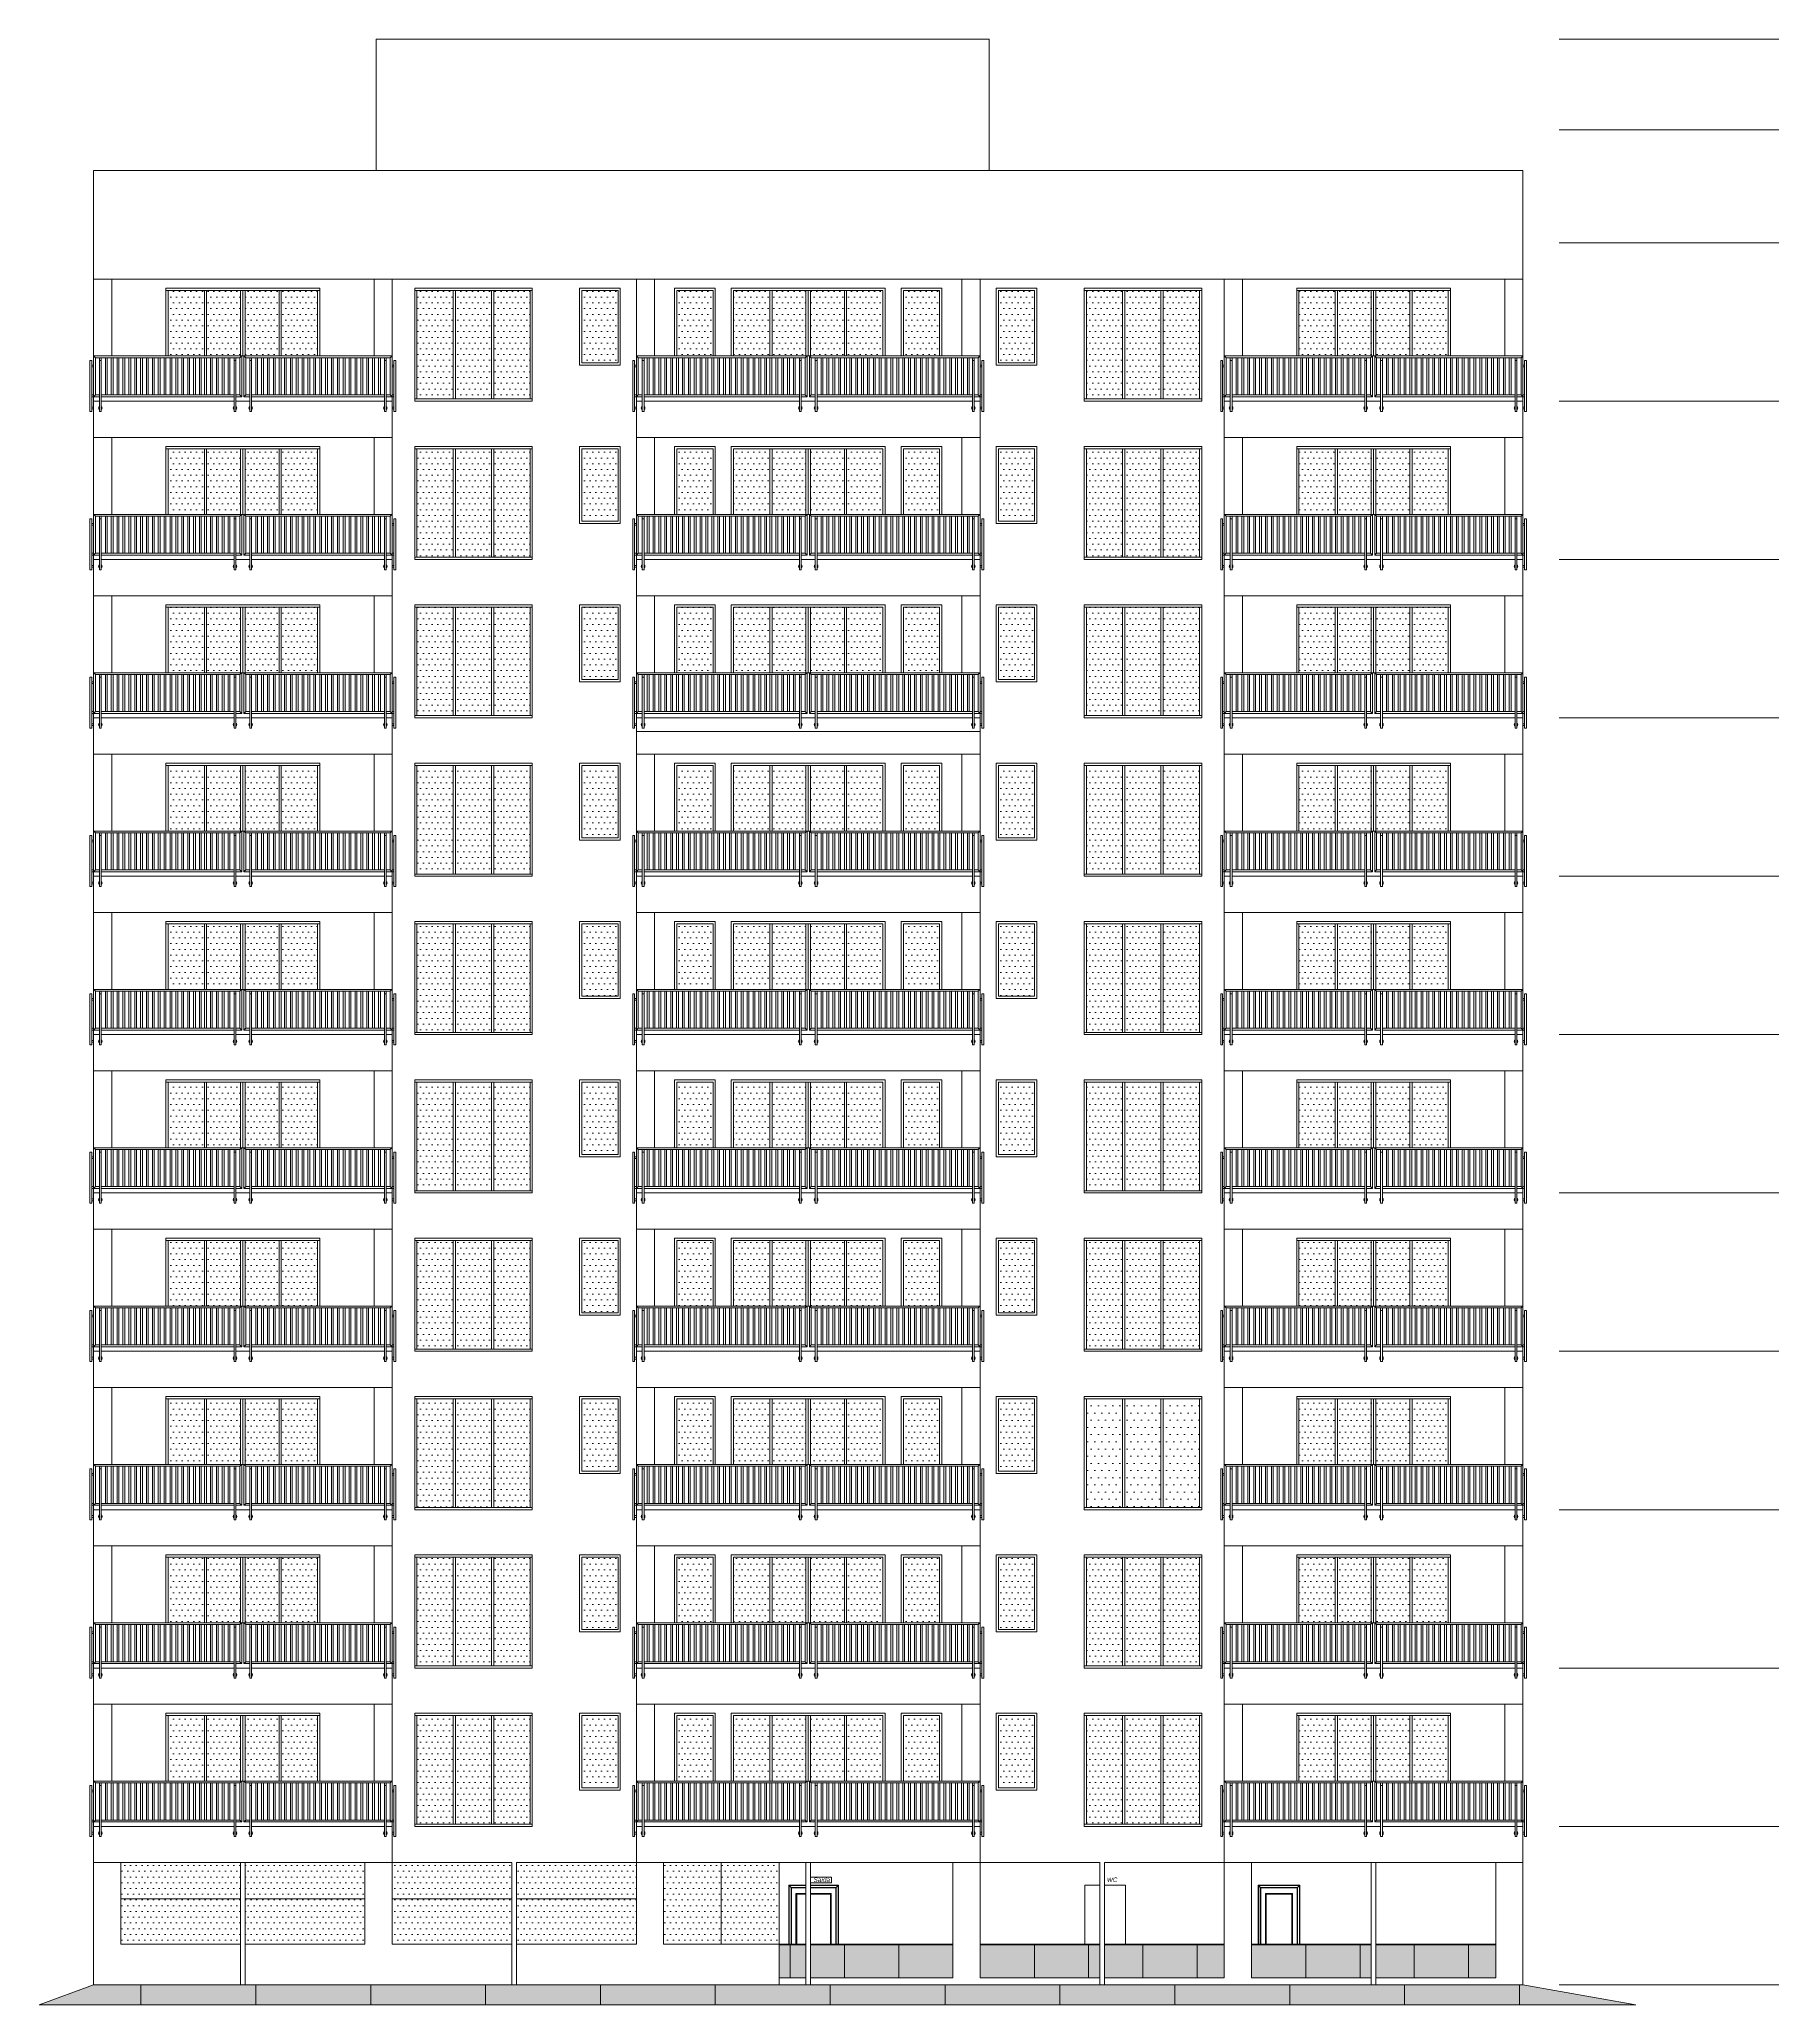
# Model space of a CAD drawing. Header units: millimetres. Extents: x -213 to 151, y -74 to 135.
# Drawn here: x 40.82 to 79.27, y 59.96 to 103.4 of the extents above; entities that cross this region are included whole.
import ezdxf

# ---------------------------------------------------------------- set-up
doc = ezdxf.new("R2010")
doc.units = ezdxf.units.MM
doc.header["$LTSCALE"] = 15
doc.layers.add('G', color=8, linetype='Continuous')
doc.styles.get("Standard").update_dxf_attribs({"font": ''})
doc.styles.get('Standard').set_extended_font_data('Flux Architect', italic=True)
pattern_1 = [(0, (-363.56629, 107.73988), (0.0635, 0.127), [0, -0.127])]
pattern_2 = [(0, (-363.56629, 104.23988), (0.0635, 0.127), [0, -0.127])]
pattern_3 = [(0, (-363.56629, 96.93988), (0.0635, 0.127), [0, -0.127])]

# ---------------------------------------------------------------- blocks, each defined once
blk = doc.blocks.new('handrail')
at = {"linetype": 'Continuous', "lineweight": 13}
for points in [[(280815, -69240), (280855, -69240)], [(280855, -69340), (280895, -69340)], [(280855, -69380), (280895, -69380)], [(280895, -69140), (284170, -69140)], [(280895, -69140), (280895, -70140)], [(280895, -69140), (280935, -69180)], [(280935, -69180), (284130, -69180)], [(280935, -69180), (280935, -70000)], [(281025, -69180), (281025, -70140)], [(281025, -70365), (281025, -69240)], [(281025, -69240), (281065, -69240)], [(281065, -69180), (281065, -70140)], [(281065, -70365), (281065, -69240)], [(281155, -69180), (281155, -70000)], [(281195, -69180), (281195, -70000)], [(281285, -69180), (281285, -70000)], [(281325, -69180), (281325, -70000)], [(281415, -69180), (281415, -70000)], [(281455, -69180), (281455, -70000)], [(281545, -69180), (281545, -70000)], [(281585, -69180), (281585, -70000)], [(281675, -69180), (281675, -70000)], [(281715, -69180), (281715, -70000)], [(281805, -69180), (281805, -70000)], [(281845, -69180), (281845, -70000)], [(281935, -69180), (281935, -70000)], [(281975, -69180), (281975, -70000)], [(282065, -69180), (282065, -70000)], [(282105, -69180), (282105, -70000)], [(282195, -69180), (282195, -70000)], [(282235, -69180), (282235, -70000)], [(282325, -69180), (282325, -70000)], [(282365, -69180), (282365, -70000)], [(282455, -69180), (282455, -70000)], [(282495, -69180), (282495, -70000)], [(282585, -69180), (282585, -70000)], [(282625, -69180), (282625, -70000)], [(282715, -69180), (282715, -70000)], [(282755, -69180), (282755, -70000)], [(282845, -69180), (282845, -70000)], [(282885, -69180), (282885, -70000)], [(282975, -69180), (282975, -70000)], [(283015, -69180), (283015, -70000)], [(283105, -69180), (283105, -70000)], [(283145, -69180), (283145, -70000)], [(283235, -69180), (283235, -70000)], [(283275, -69180), (283275, -70000)], [(283350, -69180), (283350, -70000)], [(283390, -69180), (283390, -70000)], [(283480, -69180), (283480, -70000)], [(283520, -69180), (283520, -70000)], [(283610, -69180), (283610, -70000)], [(283650, -69180), (283650, -70000)], [(283740, -69180), (283740, -70000)], [(283780, -69180), (283780, -70000)], [(283870, -69180), (283870, -70000)], [(283910, -69180), (283910, -70000)], [(284000, -69180), (284000, -70140)], [(284000, -70365), (284000, -69240)], [(284040, -69240), (284000, -69240)], [(284040, -70040), (284170, -70040), (284170, -69140)], [(284040, -69180), (284040, -70140)], [(284040, -70365), (284040, -69240)], [(284130, -69180), (284170, -69140)], [(284130, -69180), (284130, -70000)], [(287495, -69140), (284220, -69140)], [(284260, -69180), (284220, -69140)], [(284350, -70040), (284220, -70040), (284220, -69140)], [(287455, -69180), (284260, -69180)], [(284260, -69180), (284260, -70000)], [(284350, -69180), (284350, -70140)], [(284350, -70365), (284350, -69240)], [(284350, -69240), (284390, -69240)], [(284390, -69180), (284390, -70140)], [(284390, -70365), (284390, -69240)], [(284480, -69180), (284480, -70000)], [(284520, -69180), (284520, -70000)], [(284610, -69180), (284610, -70000)], [(284650, -69180), (284650, -70000)], [(284740, -69180), (284740, -70000)], [(284780, -69180), (284780, -70000)], [(284870, -69180), (284870, -70000)], [(284910, -69180), (284910, -70000)], [(285000, -69180), (285000, -70000)], [(285040, -69180), (285040, -70000)], [(285115, -69180), (285115, -70000)], [(285155, -69180), (285155, -70000)], [(285245, -69180), (285245, -70000)], [(285285, -69180), (285285, -70000)], [(285375, -69180), (285375, -70000)], [(285415, -69180), (285415, -70000)], [(285505, -69180), (285505, -70000)], [(285545, -69180), (285545, -70000)], [(285635, -69180), (285635, -70000)], [(285675, -69180), (285675, -70000)], [(285765, -69180), (285765, -70000)], [(285805, -69180), (285805, -70000)], [(285895, -69180), (285895, -70000)], [(285935, -69180), (285935, -70000)], [(286025, -69180), (286025, -70000)], [(286065, -69180), (286065, -70000)], [(286155, -69180), (286155, -70000)], [(286195, -69180), (286195, -70000)], [(286285, -69180), (286285, -70000)], [(286325, -69180), (286325, -70000)], [(286415, -69180), (286415, -70000)], [(286455, -69180), (286455, -70000)], [(286545, -69180), (286545, -70000)], [(286585, -69180), (286585, -70000)], [(286675, -69180), (286675, -70000)], [(286715, -69180), (286715, -70000)], [(286805, -69180), (286805, -70000)], [(286845, -69180), (286845, -70000)], [(286935, -69180), (286935, -70000)], [(286975, -69180), (286975, -70000)], [(287065, -69180), (287065, -70000)], [(287105, -69180), (287105, -70000)], [(287195, -69180), (287195, -70000)], [(287235, -69180), (287235, -70000)], [(287325, -69180), (287325, -70140)], [(287325, -70365), (287325, -69240)], [(287365, -69240), (287325, -69240)], [(287365, -69180), (287365, -70140)], [(287365, -70365), (287365, -69240)], [(287495, -69140), (287455, -69180)], [(287455, -69180), (287455, -70000)], [(287495, -69140), (287495, -70140)], [(287535, -69340), (287495, -69340)], [(287535, -69380), (287495, -69380)], [(287575, -69240), (287535, -69240)], [(280815, -70365), (280855, -70365)], [(280895, -70000), (280855, -70000)], [(280895, -70040), (280855, -70040)], [(280895, -70270), (280855, -70270)], [(280895, -70310), (280855, -70310)], [(280895, -70040), (280935, -70000)], [(280895, -70040), (281025, -70040)], [(281025, -70140), (280895, -70140)], [(280935, -70000), (281025, -70000)], [(281025, -70365), (281065, -70365)], [(281065, -70000), (284000, -70000)], [(281065, -70040), (284000, -70040)], [(284000, -70140), (281065, -70140)], [(284040, -70365), (284000, -70365)], [(284040, -70000), (284130, -70000)], [(284350, -70140), (284040, -70140)], [(284170, -70040), (284130, -70000)], [(284220, -70040), (284260, -70000)], [(284350, -70000), (284260, -70000)], [(284350, -70365), (284390, -70365)], [(287325, -70000), (284390, -70000)], [(287325, -70040), (284390, -70040)], [(284390, -70140), (287325, -70140)], [(287365, -70365), (287325, -70365)], [(287455, -70000), (287365, -70000)], [(287495, -70040), (287365, -70040)], [(287365, -70140), (287495, -70140)], [(287495, -70040), (287455, -70000)], [(287495, -70000), (287535, -70000)], [(287495, -70040), (287535, -70040)], [(287495, -70270), (287535, -70270)], [(287495, -70310), (287535, -70310)], [(287575, -70365), (287535, -70365)]]:
    blk.add_lwpolyline(points, dxfattribs=at)
for points in [[(280815, -69240), (280855, -69240), (280855, -70365), (280815, -70365)], [(287575, -69240), (287535, -69240), (287535, -70365), (287575, -70365)]]:
    blk.add_lwpolyline(points, close=True, dxfattribs=at)
for centre, start, end in [((281045, -70290), 120, 240), ((281045, -70290), 300, 60), ((284020, -70290), 120, 240), ((284020, -70290), 300, 60), ((284370, -70290), 120, 240), ((284370, -70290), 300, 60), ((287345, -70290), 120, 240), ((287345, -70290), 300, 60)]:
    blk.add_arc(centre, 40, start, end, dxfattribs=at)
blk = doc.blocks.new('handraill')
at = {"linetype": 'Continuous', "lineweight": 13}
blk.add_line((300365, -70140), (300495, -70140), dxfattribs=at)
for points in [[(292815, -69240), (292855, -69240)], [(292855, -69340), (292895, -69340)], [(292855, -69380), (292895, -69380)], [(292895, -69140), (296670, -69140)], [(292895, -69140), (292895, -70140)], [(292895, -69140), (292935, -69180)], [(292935, -69180), (296630, -69180)], [(292935, -69180), (292935, -70000)], [(293025, -69180), (293025, -70140)], [(293025, -70365), (293025, -69240)], [(293025, -69240), (293065, -69240)], [(293065, -69180), (293065, -70140)], [(293065, -70365), (293065, -69240)], [(293135, -69180), (293135, -70000)], [(293175, -69180), (293175, -70000)], [(293265, -69180), (293265, -70000)], [(293305, -69180), (293305, -70000)], [(293395, -69180), (293395, -70000)], [(293435, -69180), (293435, -70000)], [(293525, -69180), (293525, -70000)], [(293565, -69180), (293565, -70000)], [(293655, -69180), (293655, -70000)], [(293695, -69180), (293695, -70000)], [(293785, -69180), (293785, -70000)], [(293825, -69180), (293825, -70000)], [(293915, -69180), (293915, -70000)], [(293955, -69180), (293955, -70000)], [(294045, -69180), (294045, -70000)], [(294085, -69180), (294085, -70000)], [(294175, -69180), (294175, -70000)], [(294215, -69180), (294215, -70000)], [(294305, -69180), (294305, -70000)], [(294345, -69180), (294345, -70000)], [(294435, -69180), (294435, -70000)], [(294475, -69180), (294475, -70000)], [(294565, -69180), (294565, -70000)], [(294605, -69180), (294605, -70000)], [(294695, -69180), (294695, -70000)], [(294735, -69180), (294735, -70000)], [(294825, -69180), (294825, -70000)], [(294865, -69180), (294865, -70000)], [(294955, -69180), (294955, -70000)], [(294995, -69180), (294995, -70000)], [(295085, -69180), (295085, -70000)], [(295125, -69180), (295125, -70000)], [(295215, -69180), (295215, -70000)], [(295255, -69180), (295255, -70000)], [(295345, -69180), (295345, -70000)], [(295385, -69180), (295385, -70000)], [(295475, -69180), (295475, -70000)], [(295515, -69180), (295515, -70000)], [(295605, -69180), (295605, -70000)], [(295645, -69180), (295645, -70000)], [(295735, -69180), (295735, -70000)], [(295775, -69180), (295775, -70000)], [(295850, -69180), (295850, -70000)], [(295890, -69180), (295890, -70000)], [(295980, -69180), (295980, -70000)], [(296020, -69180), (296020, -70000)], [(296110, -69180), (296110, -70000)], [(296150, -69180), (296150, -70000)], [(296240, -69180), (296240, -70000)], [(296280, -69180), (296280, -70000)], [(296370, -69180), (296370, -70000)], [(296410, -69180), (296410, -70000)], [(296500, -69180), (296500, -70140)], [(296500, -70365), (296500, -69240)], [(296540, -69240), (296500, -69240)], [(296540, -70040), (296670, -70040), (296670, -69140)], [(296540, -69180), (296540, -70140)], [(296540, -70365), (296540, -69240)], [(296630, -69180), (296670, -69140)], [(296630, -69180), (296630, -70000)], [(300495, -69140), (296720, -69140)], [(296760, -69180), (296720, -69140)], [(296850, -70040), (296720, -70040), (296720, -69140)], [(300455, -69180), (296760, -69180)], [(296760, -69180), (296760, -70000)], [(296850, -69180), (296850, -70140)], [(296850, -70365), (296850, -69240)], [(296850, -69240), (296890, -69240)], [(296890, -69180), (296890, -70140)], [(296890, -70365), (296890, -69240)], [(296980, -69180), (296980, -70000)], [(297020, -69180), (297020, -70000)], [(297110, -69180), (297110, -70000)], [(297150, -69180), (297150, -70000)], [(297240, -69180), (297240, -70000)], [(297280, -69180), (297280, -70000)], [(297370, -69180), (297370, -70000)], [(297410, -69180), (297410, -70000)], [(297500, -69180), (297500, -70000)], [(297540, -69180), (297540, -70000)], [(297615, -69180), (297615, -70000)], [(297655, -69180), (297655, -70000)], [(297745, -69180), (297745, -70000)], [(297785, -69180), (297785, -70000)], [(297875, -69180), (297875, -70000)], [(297915, -69180), (297915, -70000)], [(298005, -69180), (298005, -70000)], [(298045, -69180), (298045, -70000)], [(298135, -69180), (298135, -70000)], [(298175, -69180), (298175, -70000)], [(298265, -69180), (298265, -70000)], [(298305, -69180), (298305, -70000)], [(298395, -69180), (298395, -70000)], [(298435, -69180), (298435, -70000)], [(298525, -69180), (298525, -70000)], [(298565, -69180), (298565, -70000)], [(298655, -69180), (298655, -70000)], [(298695, -69180), (298695, -70000)], [(298785, -69180), (298785, -70000)], [(298825, -69180), (298825, -70000)], [(298915, -69180), (298915, -70000)], [(298955, -69180), (298955, -70000)], [(299045, -69180), (299045, -70000)], [(299085, -69180), (299085, -70000)], [(299175, -69180), (299175, -70000)], [(299215, -69180), (299215, -70000)], [(299305, -69180), (299305, -70000)], [(299345, -69180), (299345, -70000)], [(299435, -69180), (299435, -70000)], [(299475, -69180), (299475, -70000)], [(299565, -69180), (299565, -70000)], [(299605, -69180), (299605, -70000)], [(299695, -69180), (299695, -70000)], [(299735, -69180), (299735, -70000)], [(299825, -69180), (299825, -70000)], [(299865, -69180), (299865, -70000)], [(299955, -69180), (299955, -70000)], [(299995, -69180), (299995, -70000)], [(300085, -69180), (300085, -70000)], [(300125, -69180), (300125, -70000)], [(300215, -69180), (300215, -70000)], [(300255, -69180), (300255, -70000)], [(300325, -69180), (300325, -70140)], [(300325, -70365), (300325, -69240)], [(300365, -69240), (300325, -69240)], [(300365, -69180), (300365, -70140)], [(300365, -70365), (300365, -69240)], [(300495, -69140), (300455, -69180)], [(300455, -69180), (300455, -70000)], [(300495, -69140), (300495, -70140)], [(300535, -69340), (300495, -69340)], [(300535, -69380), (300495, -69380)], [(300575, -69240), (300535, -69240)], [(292815, -70365), (292855, -70365)], [(292895, -70000), (292855, -70000)], [(292895, -70040), (292855, -70040)], [(292895, -70270), (292855, -70270)], [(292895, -70310), (292855, -70310)], [(292895, -70040), (292935, -70000)], [(292895, -70040), (293025, -70040)], [(293025, -70140), (292895, -70140)], [(300495, -70140), (300495, -70940), (292895, -70940), (292895, -70140)], [(292935, -70000), (293025, -70000)], [(293025, -70365), (293065, -70365)], [(293065, -70000), (296500, -70000)], [(293065, -70040), (296500, -70040)], [(296500, -70140), (293065, -70140)], [(296540, -70365), (296500, -70365)], [(296540, -70000), (296630, -70000)], [(296850, -70140), (296540, -70140)], [(296540, -70140), (296850, -70140)], [(296670, -70040), (296630, -70000)], [(296720, -70040), (296760, -70000)], [(296850, -70000), (296760, -70000)], [(296850, -70365), (296890, -70365)], [(300325, -70000), (296890, -70000)], [(300325, -70040), (296890, -70040)], [(296890, -70140), (300325, -70140)], [(300365, -70365), (300325, -70365)], [(300455, -70000), (300365, -70000)], [(300495, -70040), (300365, -70040)], [(300495, -70040), (300455, -70000)], [(300495, -70000), (300535, -70000)], [(300495, -70040), (300535, -70040)], [(300495, -70270), (300535, -70270)], [(300495, -70310), (300535, -70310)], [(300575, -70365), (300535, -70365)]]:
    blk.add_lwpolyline(points, dxfattribs=at)
for points in [[(292815, -69240), (292855, -69240), (292855, -70365), (292815, -70365)], [(300575, -69240), (300535, -69240), (300535, -70365), (300575, -70365)]]:
    blk.add_lwpolyline(points, close=True, dxfattribs=at)
for centre, start, end in [((293045, -70290), 120, 240), ((293045, -70290), 300, 60), ((296520, -70290), 120, 240), ((296520, -70290), 300, 60), ((296870, -70290), 120, 240), ((296870, -70290), 300, 60), ((300345, -70290), 120, 240), ((300345, -70290), 300, 60)]:
    blk.add_arc(centre, 40, start, end, dxfattribs=at)

msp = doc.modelspace()

# ---------------------------------------------------------------- hatches: boundary and pattern name
at = {"linetype": 'Continuous', "lineweight": 13}
h = msp.add_hatch(dxfattribs=at)
h.set_pattern_fill('DOTS', color=153, scale=0.08)
h.set_pattern_definition(pattern_3)
h.paths.add_polyline_path([(44.466, 97.851), (43.666, 97.851), (43.666, 96.401), (44.466, 96.401)])
h.paths.add_polyline_path([(45.266, 97.851), (44.516, 97.851), (44.516, 96.401), (45.266, 96.401)])
h.paths.add_polyline_path([(46.116, 97.851), (45.366, 97.851), (45.366, 96.401), (46.116, 96.401)])
h.paths.add_polyline_path([(46.966, 97.851), (46.166, 97.851), (46.166, 96.401), (46.966, 96.401)])
h = msp.add_hatch(dxfattribs=at)
h.set_pattern_fill('DOTS', color=153, scale=0.08)
h.set_pattern_definition(pattern_3)
h.paths.add_polyline_path([(49.966, 97.851), (49.166, 97.851), (49.166, 95.451), (49.966, 95.451)])
h.paths.add_polyline_path([(50.816, 97.851), (50.016, 97.851), (50.016, 95.451), (50.816, 95.451)])
h.paths.add_polyline_path([(51.666, 97.851), (50.866, 97.851), (50.866, 95.451), (51.666, 95.451)])
h = msp.add_hatch(dxfattribs=at)
h.set_pattern_fill('DOTS', color=153, scale=0.08)
h.set_pattern_definition(pattern_3)
h.paths.add_polyline_path([(53.611, 96.251), (53.611, 97.851), (52.811, 97.851), (52.811, 96.251)])
h = msp.add_hatch(dxfattribs=at)
h.set_pattern_fill('DOTS', color=153, scale=0.08)
h.set_pattern_definition(pattern_3)
h.paths.add_polyline_path([(55.711, 97.851), (54.911, 97.851), (54.911, 96.401), (55.711, 96.401)])
h.paths.add_polyline_path([(56.966, 97.851), (56.166, 97.851), (56.166, 96.401), (56.966, 96.401)])
h.paths.add_polyline_path([(57.766, 97.851), (57.016, 97.851), (57.016, 96.401), (57.766, 96.401)])
h.paths.add_polyline_path([(58.616, 97.851), (57.866, 97.851), (57.866, 96.401), (58.616, 96.401)])
h.paths.add_polyline_path([(59.466, 97.851), (58.666, 97.851), (58.666, 96.401), (59.466, 96.401)])
h.paths.add_polyline_path([(60.721, 97.851), (59.921, 97.851), (59.921, 96.401), (60.721, 96.401)])
h = msp.add_hatch(dxfattribs=at)
h.set_pattern_fill('DOTS', color=153, scale=0.08)
h.set_pattern_definition(pattern_3)
h.paths.add_polyline_path([(62.021, 96.251), (62.021, 97.851), (62.821, 97.851), (62.821, 96.251)])
h = msp.add_hatch(dxfattribs=at)
h.set_pattern_fill('DOTS', color=153, scale=0.08)
h.set_pattern_definition(pattern_3)
h.paths.add_polyline_path([(65.666, 97.851), (66.466, 97.851), (66.466, 95.451), (65.666, 95.451)])
h.paths.add_polyline_path([(64.816, 97.851), (65.616, 97.851), (65.616, 95.451), (64.816, 95.451)])
h.paths.add_polyline_path([(63.966, 97.851), (64.766, 97.851), (64.766, 95.451), (63.966, 95.451)])
h = msp.add_hatch(dxfattribs=at)
h.set_pattern_fill('DOTS', color=153, scale=0.08)
h.set_pattern_definition(pattern_3)
h.paths.add_polyline_path([(71.166, 97.851), (71.966, 97.851), (71.966, 96.401), (71.166, 96.401)])
h.paths.add_polyline_path([(70.366, 97.851), (71.116, 97.851), (71.116, 96.401), (70.366, 96.401)])
h.paths.add_polyline_path([(69.516, 97.851), (70.266, 97.851), (70.266, 96.401), (69.516, 96.401)])
h.paths.add_polyline_path([(68.666, 97.851), (69.466, 97.851), (69.466, 96.401), (68.666, 96.401)])
h = msp.add_hatch(dxfattribs=at)
h.set_pattern_fill('DOTS', color=153, scale=0.08)
h.set_pattern_definition(pattern_3)
h.paths.add_polyline_path([(44.466, 94.351), (43.666, 94.351), (43.666, 92.901), (44.466, 92.901)])
h.paths.add_polyline_path([(45.266, 94.351), (44.516, 94.351), (44.516, 92.901), (45.266, 92.901)])
h.paths.add_polyline_path([(46.116, 94.351), (45.366, 94.351), (45.366, 92.901), (46.116, 92.901)])
h.paths.add_polyline_path([(46.966, 94.351), (46.166, 94.351), (46.166, 92.901), (46.966, 92.901)])
h = msp.add_hatch(dxfattribs=at)
h.set_pattern_fill('DOTS', color=153, scale=0.08)
h.set_pattern_definition(pattern_3)
h.paths.add_polyline_path([(49.966, 94.351), (49.166, 94.351), (49.166, 91.951), (49.966, 91.951)])
h.paths.add_polyline_path([(50.816, 94.351), (50.016, 94.351), (50.016, 91.951), (50.816, 91.951)])
h.paths.add_polyline_path([(51.666, 94.351), (50.866, 94.351), (50.866, 91.951), (51.666, 91.951)])
h = msp.add_hatch(dxfattribs=at)
h.set_pattern_fill('DOTS', color=153, scale=0.08)
h.set_pattern_definition(pattern_3)
h.paths.add_polyline_path([(53.611, 92.751), (53.611, 94.351), (52.811, 94.351), (52.811, 92.751)])
h = msp.add_hatch(dxfattribs=at)
h.set_pattern_fill('DOTS', color=153, scale=0.08)
h.set_pattern_definition(pattern_3)
h.paths.add_polyline_path([(55.711, 94.351), (54.911, 94.351), (54.911, 92.901), (55.711, 92.901)])
h.paths.add_polyline_path([(56.966, 94.351), (56.166, 94.351), (56.166, 92.901), (56.966, 92.901)])
h.paths.add_polyline_path([(57.766, 94.351), (57.016, 94.351), (57.016, 92.901), (57.766, 92.901)])
h.paths.add_polyline_path([(58.616, 94.351), (57.866, 94.351), (57.866, 92.901), (58.616, 92.901)])
h.paths.add_polyline_path([(59.466, 94.351), (58.666, 94.351), (58.666, 92.901), (59.466, 92.901)])
h.paths.add_polyline_path([(60.721, 94.351), (59.921, 94.351), (59.921, 92.901), (60.721, 92.901)])
h = msp.add_hatch(dxfattribs=at)
h.set_pattern_fill('DOTS', color=153, scale=0.08)
h.set_pattern_definition(pattern_3)
h.paths.add_polyline_path([(62.021, 92.751), (62.021, 94.351), (62.821, 94.351), (62.821, 92.751)])
h = msp.add_hatch(dxfattribs=at)
h.set_pattern_fill('DOTS', color=153, scale=0.08)
h.set_pattern_definition(pattern_3)
h.paths.add_polyline_path([(65.666, 94.351), (66.466, 94.351), (66.466, 91.951), (65.666, 91.951)])
h.paths.add_polyline_path([(64.816, 94.351), (65.616, 94.351), (65.616, 91.951), (64.816, 91.951)])
h.paths.add_polyline_path([(63.966, 94.351), (64.766, 94.351), (64.766, 91.951), (63.966, 91.951)])
h = msp.add_hatch(dxfattribs=at)
h.set_pattern_fill('DOTS', color=153, scale=0.08)
h.set_pattern_definition(pattern_3)
h.paths.add_polyline_path([(71.166, 94.351), (71.966, 94.351), (71.966, 92.901), (71.166, 92.901)])
h.paths.add_polyline_path([(70.366, 94.351), (71.116, 94.351), (71.116, 92.901), (70.366, 92.901)])
h.paths.add_polyline_path([(69.516, 94.351), (70.266, 94.351), (70.266, 92.901), (69.516, 92.901)])
h.paths.add_polyline_path([(68.666, 94.351), (69.466, 94.351), (69.466, 92.901), (68.666, 92.901)])
h = msp.add_hatch(dxfattribs=at)
h.set_pattern_fill('DOTS', color=153, scale=0.08)
h.set_pattern_definition(pattern_3)
h.paths.add_polyline_path([(44.466, 90.851), (43.666, 90.851), (43.666, 89.401), (44.466, 89.401)])
h.paths.add_polyline_path([(45.266, 90.851), (44.516, 90.851), (44.516, 89.401), (45.266, 89.401)])
h.paths.add_polyline_path([(46.116, 90.851), (45.366, 90.851), (45.366, 89.401), (46.116, 89.401)])
h.paths.add_polyline_path([(46.966, 90.851), (46.166, 90.851), (46.166, 89.401), (46.966, 89.401)])
h = msp.add_hatch(dxfattribs=at)
h.set_pattern_fill('DOTS', color=153, scale=0.08)
h.set_pattern_definition(pattern_3)
h.paths.add_polyline_path([(49.966, 90.851), (49.166, 90.851), (49.166, 88.451), (49.966, 88.451)])
h.paths.add_polyline_path([(50.816, 90.851), (50.016, 90.851), (50.016, 88.451), (50.816, 88.451)])
h.paths.add_polyline_path([(51.666, 90.851), (50.866, 90.851), (50.866, 88.451), (51.666, 88.451)])
h = msp.add_hatch(dxfattribs=at)
h.set_pattern_fill('DOTS', color=153, scale=0.08)
h.set_pattern_definition(pattern_3)
h.paths.add_polyline_path([(53.611, 89.251), (53.611, 90.851), (52.811, 90.851), (52.811, 89.251)])
h = msp.add_hatch(dxfattribs=at)
h.set_pattern_fill('DOTS', color=153, scale=0.08)
h.set_pattern_definition(pattern_3)
h.paths.add_polyline_path([(55.711, 90.851), (54.911, 90.851), (54.911, 89.401), (55.711, 89.401)])
h.paths.add_polyline_path([(56.966, 90.851), (56.166, 90.851), (56.166, 89.401), (56.966, 89.401)])
h.paths.add_polyline_path([(57.766, 90.851), (57.016, 90.851), (57.016, 89.401), (57.766, 89.401)])
h.paths.add_polyline_path([(58.616, 90.851), (57.866, 90.851), (57.866, 89.401), (58.616, 89.401)])
h.paths.add_polyline_path([(59.466, 90.851), (58.666, 90.851), (58.666, 89.401), (59.466, 89.401)])
h.paths.add_polyline_path([(60.721, 90.851), (59.921, 90.851), (59.921, 89.401), (60.721, 89.401)])
h = msp.add_hatch(dxfattribs=at)
h.set_pattern_fill('DOTS', color=153, scale=0.08)
h.set_pattern_definition(pattern_3)
h.paths.add_polyline_path([(62.021, 89.251), (62.021, 90.851), (62.821, 90.851), (62.821, 89.251)])
h = msp.add_hatch(dxfattribs=at)
h.set_pattern_fill('DOTS', color=153, scale=0.08)
h.set_pattern_definition(pattern_3)
h.paths.add_polyline_path([(65.666, 90.851), (66.466, 90.851), (66.466, 88.451), (65.666, 88.451)])
h.paths.add_polyline_path([(64.816, 90.851), (65.616, 90.851), (65.616, 88.451), (64.816, 88.451)])
h.paths.add_polyline_path([(63.966, 90.851), (64.766, 90.851), (64.766, 88.451), (63.966, 88.451)])
h = msp.add_hatch(dxfattribs=at)
h.set_pattern_fill('DOTS', color=153, scale=0.08)
h.set_pattern_definition(pattern_3)
h.paths.add_polyline_path([(71.166, 90.851), (71.966, 90.851), (71.966, 89.401), (71.166, 89.401)])
h.paths.add_polyline_path([(70.366, 90.851), (71.116, 90.851), (71.116, 89.401), (70.366, 89.401)])
h.paths.add_polyline_path([(69.516, 90.851), (70.266, 90.851), (70.266, 89.401), (69.516, 89.401)])
h.paths.add_polyline_path([(68.666, 90.851), (69.466, 90.851), (69.466, 89.401), (68.666, 89.401)])
h = msp.add_hatch(dxfattribs=at)
h.set_pattern_fill('DOTS', color=153, scale=0.08)
h.set_pattern_definition(pattern_2)
h.paths.add_polyline_path([(44.466, 87.351), (43.666, 87.351), (43.666, 85.901), (44.466, 85.901)])
h.paths.add_polyline_path([(45.266, 87.351), (44.516, 87.351), (44.516, 85.901), (45.266, 85.901)])
h.paths.add_polyline_path([(46.116, 87.351), (45.366, 87.351), (45.366, 85.901), (46.116, 85.901)])
h.paths.add_polyline_path([(46.966, 87.351), (46.166, 87.351), (46.166, 85.901), (46.966, 85.901)])
h = msp.add_hatch(dxfattribs=at)
h.set_pattern_fill('DOTS', color=153, scale=0.08)
h.set_pattern_definition(pattern_2)
h.paths.add_polyline_path([(49.966, 87.351), (49.166, 87.351), (49.166, 84.951), (49.966, 84.951)])
h.paths.add_polyline_path([(50.816, 87.351), (50.016, 87.351), (50.016, 84.951), (50.816, 84.951)])
h.paths.add_polyline_path([(51.666, 87.351), (50.866, 87.351), (50.866, 84.951), (51.666, 84.951)])
h = msp.add_hatch(dxfattribs=at)
h.set_pattern_fill('DOTS', color=153, scale=0.08)
h.set_pattern_definition(pattern_2)
h.paths.add_polyline_path([(53.611, 85.751), (53.611, 87.351), (52.811, 87.351), (52.811, 85.751)])
h = msp.add_hatch(dxfattribs=at)
h.set_pattern_fill('DOTS', color=153, scale=0.08)
h.set_pattern_definition(pattern_2)
h.paths.add_polyline_path([(55.711, 87.351), (54.911, 87.351), (54.911, 85.901), (55.711, 85.901)])
h.paths.add_polyline_path([(56.966, 87.351), (56.166, 87.351), (56.166, 85.901), (56.966, 85.901)])
h.paths.add_polyline_path([(57.766, 87.351), (57.016, 87.351), (57.016, 85.901), (57.766, 85.901)])
h.paths.add_polyline_path([(58.616, 87.351), (57.866, 87.351), (57.866, 85.901), (58.616, 85.901)])
h.paths.add_polyline_path([(59.466, 87.351), (58.666, 87.351), (58.666, 85.901), (59.466, 85.901)])
h.paths.add_polyline_path([(60.721, 87.351), (59.921, 87.351), (59.921, 85.901), (60.721, 85.901)])
h = msp.add_hatch(dxfattribs=at)
h.set_pattern_fill('DOTS', color=153, scale=0.08)
h.set_pattern_definition(pattern_2)
h.paths.add_polyline_path([(62.021, 85.751), (62.021, 87.351), (62.821, 87.351), (62.821, 85.751)])
h = msp.add_hatch(dxfattribs=at)
h.set_pattern_fill('DOTS', color=153, scale=0.08)
h.set_pattern_definition(pattern_2)
h.paths.add_polyline_path([(65.666, 87.351), (66.466, 87.351), (66.466, 84.951), (65.666, 84.951)])
h.paths.add_polyline_path([(64.816, 87.351), (65.616, 87.351), (65.616, 84.951), (64.816, 84.951)])
h.paths.add_polyline_path([(63.966, 87.351), (64.766, 87.351), (64.766, 84.951), (63.966, 84.951)])
h = msp.add_hatch(dxfattribs=at)
h.set_pattern_fill('DOTS', color=153, scale=0.08)
h.set_pattern_definition(pattern_2)
h.paths.add_polyline_path([(71.166, 87.351), (71.966, 87.351), (71.966, 85.901), (71.166, 85.901)])
h.paths.add_polyline_path([(70.366, 87.351), (71.116, 87.351), (71.116, 85.901), (70.366, 85.901)])
h.paths.add_polyline_path([(69.516, 87.351), (70.266, 87.351), (70.266, 85.901), (69.516, 85.901)])
h.paths.add_polyline_path([(68.666, 87.351), (69.466, 87.351), (69.466, 85.901), (68.666, 85.901)])
h = msp.add_hatch(dxfattribs=at)
h.set_pattern_fill('DOTS', color=153, scale=0.08)
h.set_pattern_definition(pattern_2)
h.paths.add_polyline_path([(44.466, 83.851), (43.666, 83.851), (43.666, 82.401), (44.466, 82.401)])
h.paths.add_polyline_path([(45.266, 83.851), (44.516, 83.851), (44.516, 82.401), (45.266, 82.401)])
h.paths.add_polyline_path([(46.116, 83.851), (45.366, 83.851), (45.366, 82.401), (46.116, 82.401)])
h.paths.add_polyline_path([(46.966, 83.851), (46.166, 83.851), (46.166, 82.401), (46.966, 82.401)])
h = msp.add_hatch(dxfattribs=at)
h.set_pattern_fill('DOTS', color=153, scale=0.08)
h.set_pattern_definition(pattern_2)
h.paths.add_polyline_path([(49.966, 83.851), (49.166, 83.851), (49.166, 81.451), (49.966, 81.451)])
h.paths.add_polyline_path([(50.816, 83.851), (50.016, 83.851), (50.016, 81.451), (50.816, 81.451)])
h.paths.add_polyline_path([(51.666, 83.851), (50.866, 83.851), (50.866, 81.451), (51.666, 81.451)])
h = msp.add_hatch(dxfattribs=at)
h.set_pattern_fill('DOTS', color=153, scale=0.08)
h.set_pattern_definition(pattern_2)
h.paths.add_polyline_path([(53.611, 82.251), (53.611, 83.851), (52.811, 83.851), (52.811, 82.251)])
h = msp.add_hatch(dxfattribs=at)
h.set_pattern_fill('DOTS', color=153, scale=0.08)
h.set_pattern_definition(pattern_2)
h.paths.add_polyline_path([(55.711, 83.851), (54.911, 83.851), (54.911, 82.401), (55.711, 82.401)])
h.paths.add_polyline_path([(56.966, 83.851), (56.166, 83.851), (56.166, 82.401), (56.966, 82.401)])
h.paths.add_polyline_path([(57.766, 83.851), (57.016, 83.851), (57.016, 82.401), (57.766, 82.401)])
h.paths.add_polyline_path([(58.616, 83.851), (57.866, 83.851), (57.866, 82.401), (58.616, 82.401)])
h.paths.add_polyline_path([(59.466, 83.851), (58.666, 83.851), (58.666, 82.401), (59.466, 82.401)])
h.paths.add_polyline_path([(60.721, 83.851), (59.921, 83.851), (59.921, 82.401), (60.721, 82.401)])
h = msp.add_hatch(dxfattribs=at)
h.set_pattern_fill('DOTS', color=153, scale=0.08)
h.set_pattern_definition(pattern_2)
h.paths.add_polyline_path([(62.021, 82.251), (62.021, 83.851), (62.821, 83.851), (62.821, 82.251)])
h = msp.add_hatch(dxfattribs=at)
h.set_pattern_fill('DOTS', color=153, scale=0.08)
h.set_pattern_definition(pattern_2)
h.paths.add_polyline_path([(65.666, 83.851), (66.466, 83.851), (66.466, 81.451), (65.666, 81.451)])
h.paths.add_polyline_path([(64.816, 83.851), (65.616, 83.851), (65.616, 81.451), (64.816, 81.451)])
h.paths.add_polyline_path([(63.966, 83.851), (64.766, 83.851), (64.766, 81.451), (63.966, 81.451)])
h = msp.add_hatch(dxfattribs=at)
h.set_pattern_fill('DOTS', color=153, scale=0.08)
h.set_pattern_definition(pattern_2)
h.paths.add_polyline_path([(71.166, 83.851), (71.966, 83.851), (71.966, 82.401), (71.166, 82.401)])
h.paths.add_polyline_path([(70.366, 83.851), (71.116, 83.851), (71.116, 82.401), (70.366, 82.401)])
h.paths.add_polyline_path([(69.516, 83.851), (70.266, 83.851), (70.266, 82.401), (69.516, 82.401)])
h.paths.add_polyline_path([(68.666, 83.851), (69.466, 83.851), (69.466, 82.401), (68.666, 82.401)])
h = msp.add_hatch(dxfattribs=at)
h.set_pattern_fill('DOTS', color=153, scale=0.08)
h.set_pattern_definition(pattern_2)
h.paths.add_polyline_path([(44.466, 80.351), (43.666, 80.351), (43.666, 78.901), (44.466, 78.901)])
h.paths.add_polyline_path([(45.266, 80.351), (44.516, 80.351), (44.516, 78.901), (45.266, 78.901)])
h.paths.add_polyline_path([(46.116, 80.351), (45.366, 80.351), (45.366, 78.901), (46.116, 78.901)])
h.paths.add_polyline_path([(46.966, 80.351), (46.166, 80.351), (46.166, 78.901), (46.966, 78.901)])
h = msp.add_hatch(dxfattribs=at)
h.set_pattern_fill('DOTS', color=153, scale=0.08)
h.set_pattern_definition(pattern_2)
h.paths.add_polyline_path([(49.966, 80.351), (49.166, 80.351), (49.166, 77.951), (49.966, 77.951)])
h.paths.add_polyline_path([(50.816, 80.351), (50.016, 80.351), (50.016, 77.951), (50.816, 77.951)])
h.paths.add_polyline_path([(51.666, 80.351), (50.866, 80.351), (50.866, 77.951), (51.666, 77.951)])
h = msp.add_hatch(dxfattribs=at)
h.set_pattern_fill('DOTS', color=153, scale=0.08)
h.set_pattern_definition(pattern_2)
h.paths.add_polyline_path([(53.611, 78.751), (53.611, 80.351), (52.811, 80.351), (52.811, 78.751)])
h = msp.add_hatch(dxfattribs=at)
h.set_pattern_fill('DOTS', color=153, scale=0.08)
h.set_pattern_definition(pattern_2)
h.paths.add_polyline_path([(55.711, 80.351), (54.911, 80.351), (54.911, 78.901), (55.711, 78.901)])
h.paths.add_polyline_path([(56.966, 80.351), (56.166, 80.351), (56.166, 78.901), (56.966, 78.901)])
h.paths.add_polyline_path([(57.766, 80.351), (57.016, 80.351), (57.016, 78.901), (57.766, 78.901)])
h.paths.add_polyline_path([(58.616, 80.351), (57.866, 80.351), (57.866, 78.901), (58.616, 78.901)])
h.paths.add_polyline_path([(59.466, 80.351), (58.666, 80.351), (58.666, 78.901), (59.466, 78.901)])
h.paths.add_polyline_path([(60.721, 80.351), (59.921, 80.351), (59.921, 78.901), (60.721, 78.901)])
h = msp.add_hatch(dxfattribs=at)
h.set_pattern_fill('DOTS', color=153, scale=0.08)
h.set_pattern_definition(pattern_2)
h.paths.add_polyline_path([(62.021, 78.751), (62.021, 80.351), (62.821, 80.351), (62.821, 78.751)])
h = msp.add_hatch(dxfattribs=at)
h.set_pattern_fill('DOTS', color=153, scale=0.08)
h.set_pattern_definition(pattern_2)
h.paths.add_polyline_path([(65.666, 80.351), (66.466, 80.351), (66.466, 77.951), (65.666, 77.951)])
h.paths.add_polyline_path([(64.816, 80.351), (65.616, 80.351), (65.616, 77.951), (64.816, 77.951)])
h.paths.add_polyline_path([(63.966, 80.351), (64.766, 80.351), (64.766, 77.951), (63.966, 77.951)])
h = msp.add_hatch(dxfattribs=at)
h.set_pattern_fill('DOTS', color=153, scale=0.08)
h.set_pattern_definition(pattern_2)
h.paths.add_polyline_path([(71.166, 80.351), (71.966, 80.351), (71.966, 78.901), (71.166, 78.901)])
h.paths.add_polyline_path([(70.366, 80.351), (71.116, 80.351), (71.116, 78.901), (70.366, 78.901)])
h.paths.add_polyline_path([(69.516, 80.351), (70.266, 80.351), (70.266, 78.901), (69.516, 78.901)])
h.paths.add_polyline_path([(68.666, 80.351), (69.466, 80.351), (69.466, 78.901), (68.666, 78.901)])
h = msp.add_hatch(dxfattribs=at)
h.set_pattern_fill('DOTS', color=153, scale=0.08)
h.set_pattern_definition(pattern_2)
h.paths.add_polyline_path([(44.466, 76.851), (43.666, 76.851), (43.666, 75.401), (44.466, 75.401)])
h.paths.add_polyline_path([(45.266, 76.851), (44.516, 76.851), (44.516, 75.401), (45.266, 75.401)])
h.paths.add_polyline_path([(46.116, 76.851), (45.366, 76.851), (45.366, 75.401), (46.116, 75.401)])
h.paths.add_polyline_path([(46.966, 76.851), (46.166, 76.851), (46.166, 75.401), (46.966, 75.401)])
h = msp.add_hatch(dxfattribs=at)
h.set_pattern_fill('DOTS', color=153, scale=0.08)
h.set_pattern_definition(pattern_2)
h.paths.add_polyline_path([(49.966, 76.851), (49.166, 76.851), (49.166, 74.451), (49.966, 74.451)])
h.paths.add_polyline_path([(50.816, 76.851), (50.016, 76.851), (50.016, 74.451), (50.816, 74.451)])
h.paths.add_polyline_path([(51.666, 76.851), (50.866, 76.851), (50.866, 74.451), (51.666, 74.451)])
h = msp.add_hatch(dxfattribs=at)
h.set_pattern_fill('DOTS', color=153, scale=0.08)
h.set_pattern_definition(pattern_2)
h.paths.add_polyline_path([(53.611, 75.251), (53.611, 76.851), (52.811, 76.851), (52.811, 75.251)])
h = msp.add_hatch(dxfattribs=at)
h.set_pattern_fill('DOTS', color=153, scale=0.08)
h.set_pattern_definition(pattern_2)
h.paths.add_polyline_path([(55.711, 76.851), (54.911, 76.851), (54.911, 75.401), (55.711, 75.401)])
h.paths.add_polyline_path([(56.966, 76.851), (56.166, 76.851), (56.166, 75.401), (56.966, 75.401)])
h.paths.add_polyline_path([(57.766, 76.851), (57.016, 76.851), (57.016, 75.401), (57.766, 75.401)])
h.paths.add_polyline_path([(58.616, 76.851), (57.866, 76.851), (57.866, 75.401), (58.616, 75.401)])
h.paths.add_polyline_path([(59.466, 76.851), (58.666, 76.851), (58.666, 75.401), (59.466, 75.401)])
h.paths.add_polyline_path([(60.721, 76.851), (59.921, 76.851), (59.921, 75.401), (60.721, 75.401)])
h = msp.add_hatch(dxfattribs=at)
h.set_pattern_fill('DOTS', color=153, scale=0.08)
h.set_pattern_definition(pattern_2)
h.paths.add_polyline_path([(62.021, 75.251), (62.021, 76.851), (62.821, 76.851), (62.821, 75.251)])
h = msp.add_hatch(dxfattribs=at)
h.set_pattern_fill('DOTS', color=153, scale=0.08)
h.set_pattern_definition(pattern_2)
h.paths.add_polyline_path([(65.666, 76.851), (66.466, 76.851), (66.466, 74.451), (65.666, 74.451)])
h.paths.add_polyline_path([(64.816, 76.851), (65.616, 76.851), (65.616, 74.451), (64.816, 74.451)])
h.paths.add_polyline_path([(63.966, 76.851), (64.766, 76.851), (64.766, 74.451), (63.966, 74.451)])
h = msp.add_hatch(dxfattribs=at)
h.set_pattern_fill('DOTS', color=153, scale=0.08)
h.set_pattern_definition(pattern_2)
h.paths.add_polyline_path([(71.166, 76.851), (71.966, 76.851), (71.966, 75.401), (71.166, 75.401)])
h.paths.add_polyline_path([(70.366, 76.851), (71.116, 76.851), (71.116, 75.401), (70.366, 75.401)])
h.paths.add_polyline_path([(69.516, 76.851), (70.266, 76.851), (70.266, 75.401), (69.516, 75.401)])
h.paths.add_polyline_path([(68.666, 76.851), (69.466, 76.851), (69.466, 75.401), (68.666, 75.401)])
h = msp.add_hatch(dxfattribs=at)
h.set_pattern_fill('DOTS', color=153, scale=0.08)
h.set_pattern_definition(pattern_2)
h.paths.add_polyline_path([(44.466, 73.351), (43.666, 73.351), (43.666, 71.901), (44.466, 71.901)])
h.paths.add_polyline_path([(45.266, 73.351), (44.516, 73.351), (44.516, 71.901), (45.266, 71.901)])
h.paths.add_polyline_path([(46.116, 73.351), (45.366, 73.351), (45.366, 71.901), (46.116, 71.901)])
h.paths.add_polyline_path([(46.966, 73.351), (46.166, 73.351), (46.166, 71.901), (46.966, 71.901)])
h = msp.add_hatch(dxfattribs=at)
h.set_pattern_fill('DOTS', color=153, scale=0.08)
h.set_pattern_definition(pattern_2)
h.paths.add_polyline_path([(49.966, 73.351), (49.166, 73.351), (49.166, 70.951), (49.966, 70.951)])
h.paths.add_polyline_path([(50.816, 73.351), (50.016, 73.351), (50.016, 70.951), (50.816, 70.951)])
h.paths.add_polyline_path([(51.666, 73.351), (50.866, 73.351), (50.866, 70.951), (51.666, 70.951)])
h = msp.add_hatch(dxfattribs=at)
h.set_pattern_fill('DOTS', color=153, scale=0.08)
h.set_pattern_definition(pattern_2)
h.paths.add_polyline_path([(53.611, 71.751), (53.611, 73.351), (52.811, 73.351), (52.811, 71.751)])
h = msp.add_hatch(dxfattribs=at)
h.set_pattern_fill('DOTS', color=153, scale=0.08)
h.set_pattern_definition(pattern_2)
h.paths.add_polyline_path([(55.711, 73.351), (54.911, 73.351), (54.911, 71.901), (55.711, 71.901)])
h.paths.add_polyline_path([(56.966, 73.351), (56.166, 73.351), (56.166, 71.901), (56.966, 71.901)])
h.paths.add_polyline_path([(57.766, 73.351), (57.016, 73.351), (57.016, 71.901), (57.766, 71.901)])
h.paths.add_polyline_path([(58.616, 73.351), (57.866, 73.351), (57.866, 71.901), (58.616, 71.901)])
h.paths.add_polyline_path([(59.466, 73.351), (58.666, 73.351), (58.666, 71.901), (59.466, 71.901)])
h.paths.add_polyline_path([(60.721, 73.351), (59.921, 73.351), (59.921, 71.901), (60.721, 71.901)])
h = msp.add_hatch(dxfattribs=at)
h.set_pattern_fill('DOTS', color=153, scale=0.08)
h.set_pattern_definition(pattern_2)
h.paths.add_polyline_path([(62.021, 71.751), (62.021, 73.351), (62.821, 73.351), (62.821, 71.751)])
h = msp.add_hatch(dxfattribs=at)
h.set_pattern_fill('DOTS', color=153, scale=0.1)
h.set_pattern_definition([(0, (-277.31944, 100.3405), (0.079375, 0.15875), [0, -0.15875])])
h.paths.add_polyline_path([(65.666, 73.351), (66.466, 73.351), (66.466, 70.951), (65.666, 70.951)])
h.paths.add_polyline_path([(64.816, 73.351), (65.616, 73.351), (65.616, 70.951), (64.816, 70.951)])
h.paths.add_polyline_path([(63.966, 73.351), (64.766, 73.351), (64.766, 70.951), (63.966, 70.951)])
h = msp.add_hatch(dxfattribs=at)
h.set_pattern_fill('DOTS', color=153, scale=0.08)
h.set_pattern_definition(pattern_2)
h.paths.add_polyline_path([(71.166, 73.351), (71.966, 73.351), (71.966, 71.901), (71.166, 71.901)])
h.paths.add_polyline_path([(70.366, 73.351), (71.116, 73.351), (71.116, 71.901), (70.366, 71.901)])
h.paths.add_polyline_path([(69.516, 73.351), (70.266, 73.351), (70.266, 71.901), (69.516, 71.901)])
h.paths.add_polyline_path([(68.666, 73.351), (69.466, 73.351), (69.466, 71.901), (68.666, 71.901)])
h = msp.add_hatch(dxfattribs=at)
h.set_pattern_fill('DOTS', color=153, scale=0.08)
h.set_pattern_definition(pattern_2)
h.paths.add_polyline_path([(44.466, 69.851), (43.666, 69.851), (43.666, 68.401), (44.466, 68.401)])
h.paths.add_polyline_path([(45.266, 69.851), (44.516, 69.851), (44.516, 68.401), (45.266, 68.401)])
h.paths.add_polyline_path([(46.116, 69.851), (45.366, 69.851), (45.366, 68.401), (46.116, 68.401)])
h.paths.add_polyline_path([(46.966, 69.851), (46.166, 69.851), (46.166, 68.401), (46.966, 68.401)])
h = msp.add_hatch(dxfattribs=at)
h.set_pattern_fill('DOTS', color=153, scale=0.08)
h.set_pattern_definition(pattern_2)
h.paths.add_polyline_path([(49.966, 69.851), (49.166, 69.851), (49.166, 67.451), (49.966, 67.451)])
h.paths.add_polyline_path([(50.816, 69.851), (50.016, 69.851), (50.016, 67.451), (50.816, 67.451)])
h.paths.add_polyline_path([(51.666, 69.851), (50.866, 69.851), (50.866, 67.451), (51.666, 67.451)])
h = msp.add_hatch(dxfattribs=at)
h.set_pattern_fill('DOTS', color=153, scale=0.08)
h.set_pattern_definition(pattern_2)
h.paths.add_polyline_path([(53.611, 68.251), (53.611, 69.851), (52.811, 69.851), (52.811, 68.251)])
h = msp.add_hatch(dxfattribs=at)
h.set_pattern_fill('DOTS', color=153, scale=0.08)
h.set_pattern_definition(pattern_2)
h.paths.add_polyline_path([(55.711, 69.851), (54.911, 69.851), (54.911, 68.401), (55.711, 68.401)])
h.paths.add_polyline_path([(56.966, 69.851), (56.166, 69.851), (56.166, 68.401), (56.966, 68.401)])
h.paths.add_polyline_path([(57.766, 69.851), (57.016, 69.851), (57.016, 68.401), (57.766, 68.401)])
h.paths.add_polyline_path([(58.616, 69.851), (57.866, 69.851), (57.866, 68.401), (58.616, 68.401)])
h.paths.add_polyline_path([(59.466, 69.851), (58.666, 69.851), (58.666, 68.401), (59.466, 68.401)])
h.paths.add_polyline_path([(60.721, 69.851), (59.921, 69.851), (59.921, 68.401), (60.721, 68.401)])
h = msp.add_hatch(dxfattribs=at)
h.set_pattern_fill('DOTS', color=153, scale=0.08)
h.set_pattern_definition(pattern_2)
h.paths.add_polyline_path([(62.021, 68.251), (62.021, 69.851), (62.821, 69.851), (62.821, 68.251)])
h = msp.add_hatch(dxfattribs=at)
h.set_pattern_fill('DOTS', color=153, scale=0.08)
h.set_pattern_definition(pattern_2)
h.paths.add_polyline_path([(65.666, 69.851), (66.466, 69.851), (66.466, 67.451), (65.666, 67.451)])
h.paths.add_polyline_path([(64.816, 69.851), (65.616, 69.851), (65.616, 67.451), (64.816, 67.451)])
h.paths.add_polyline_path([(63.966, 69.851), (64.766, 69.851), (64.766, 67.451), (63.966, 67.451)])
h = msp.add_hatch(dxfattribs=at)
h.set_pattern_fill('DOTS', color=153, scale=0.08)
h.set_pattern_definition(pattern_2)
h.paths.add_polyline_path([(71.166, 69.851), (71.966, 69.851), (71.966, 68.401), (71.166, 68.401)])
h.paths.add_polyline_path([(70.366, 69.851), (71.116, 69.851), (71.116, 68.401), (70.366, 68.401)])
h.paths.add_polyline_path([(69.516, 69.851), (70.266, 69.851), (70.266, 68.401), (69.516, 68.401)])
h.paths.add_polyline_path([(68.666, 69.851), (69.466, 69.851), (69.466, 68.401), (68.666, 68.401)])
h = msp.add_hatch(dxfattribs=at)
h.set_pattern_fill('DOTS', color=153, scale=0.08)
h.set_pattern_definition(pattern_2)
h.paths.add_polyline_path([(44.466, 66.351), (43.666, 66.351), (43.666, 64.901), (44.466, 64.901)])
h.paths.add_polyline_path([(45.266, 66.351), (44.516, 66.351), (44.516, 64.901), (45.266, 64.901)])
h.paths.add_polyline_path([(46.116, 66.351), (45.366, 66.351), (45.366, 64.901), (46.116, 64.901)])
h.paths.add_polyline_path([(46.966, 66.351), (46.166, 66.351), (46.166, 64.901), (46.966, 64.901)])
h = msp.add_hatch(dxfattribs=at)
h.set_pattern_fill('DOTS', color=153, scale=0.08)
h.set_pattern_definition(pattern_2)
h.paths.add_polyline_path([(49.966, 66.351), (49.166, 66.351), (49.166, 63.951), (49.966, 63.951)])
h.paths.add_polyline_path([(50.816, 66.351), (50.016, 66.351), (50.016, 63.951), (50.816, 63.951)])
h.paths.add_polyline_path([(51.666, 66.351), (50.866, 66.351), (50.866, 63.951), (51.666, 63.951)])
h = msp.add_hatch(dxfattribs=at)
h.set_pattern_fill('DOTS', color=153, scale=0.08)
h.set_pattern_definition(pattern_2)
h.paths.add_polyline_path([(53.611, 64.751), (53.611, 66.351), (52.811, 66.351), (52.811, 64.751)])
h = msp.add_hatch(dxfattribs=at)
h.set_pattern_fill('DOTS', color=153, scale=0.08)
h.set_pattern_definition(pattern_2)
h.paths.add_polyline_path([(55.711, 66.351), (54.911, 66.351), (54.911, 64.901), (55.711, 64.901)])
h.paths.add_polyline_path([(56.966, 66.351), (56.166, 66.351), (56.166, 64.901), (56.966, 64.901)])
h.paths.add_polyline_path([(57.766, 66.351), (57.016, 66.351), (57.016, 64.901), (57.766, 64.901)])
h.paths.add_polyline_path([(58.616, 66.351), (57.866, 66.351), (57.866, 64.901), (58.616, 64.901)])
h.paths.add_polyline_path([(59.466, 66.351), (58.666, 66.351), (58.666, 64.901), (59.466, 64.901)])
h.paths.add_polyline_path([(60.721, 66.351), (59.921, 66.351), (59.921, 64.901), (60.721, 64.901)])
h = msp.add_hatch(dxfattribs=at)
h.set_pattern_fill('DOTS', color=153, scale=0.08)
h.set_pattern_definition(pattern_2)
h.paths.add_polyline_path([(62.021, 64.751), (62.021, 66.351), (62.821, 66.351), (62.821, 64.751)])
h = msp.add_hatch(dxfattribs=at)
h.set_pattern_fill('DOTS', color=153, scale=0.08)
h.set_pattern_definition(pattern_2)
h.paths.add_polyline_path([(65.666, 66.351), (66.466, 66.351), (66.466, 63.951), (65.666, 63.951)])
h.paths.add_polyline_path([(64.816, 66.351), (65.616, 66.351), (65.616, 63.951), (64.816, 63.951)])
h.paths.add_polyline_path([(63.966, 66.351), (64.766, 66.351), (64.766, 63.951), (63.966, 63.951)])
h = msp.add_hatch(dxfattribs=at)
h.set_pattern_fill('DOTS', color=153, scale=0.08)
h.set_pattern_definition(pattern_2)
h.paths.add_polyline_path([(71.166, 66.351), (71.966, 66.351), (71.966, 64.901), (71.166, 64.901)])
h.paths.add_polyline_path([(70.366, 66.351), (71.116, 66.351), (71.116, 64.901), (70.366, 64.901)])
h.paths.add_polyline_path([(69.516, 66.351), (70.266, 66.351), (70.266, 64.901), (69.516, 64.901)])
h.paths.add_polyline_path([(68.666, 66.351), (69.466, 66.351), (69.466, 64.901), (68.666, 64.901)])
h = msp.add_hatch(dxfattribs=at)
h.set_pattern_fill('DOTS', color=153, scale=0.08)
h.set_pattern_definition(pattern_1)
h.paths.add_polyline_path([(51.266, 61.301), (51.266, 63.101), (48.616, 63.101), (48.616, 61.301)])
h.paths.add_polyline_path([(51.366, 63.101), (51.366, 61.301), (54.016, 61.301), (54.016, 63.101)])
h.paths.add_polyline_path([(45.266, 61.301), (45.266, 63.101), (42.616, 63.101), (42.616, 61.301)])
h.paths.add_polyline_path([(45.366, 63.101), (45.366, 61.301), (48.016, 61.301), (48.016, 63.101)])
h = msp.add_hatch(dxfattribs=at)
h.set_pattern_fill('DOTS', color=153, scale=0.08)
h.set_pattern_definition(pattern_1)
h.paths.add_polyline_path([(57.171, 63.101), (54.616, 63.101), (54.616, 61.301), (57.171, 61.301)])
h = msp.add_hatch(dxfattribs=at)
h.set_pattern_fill('DOTS', color=153, scale=0.08)
h.set_pattern_definition(pattern_1)
h.paths.add_polyline_path([(70.266, 60.551), (70.266, 61.281), (67.616, 61.281), (67.616, 60.551)])
h.paths.add_polyline_path([(70.366, 61.281), (70.366, 60.551), (73.016, 60.551), (73.016, 61.281)])
h.paths.add_polyline_path([(64.366, 61.281), (64.366, 60.551), (67.016, 60.551), (67.016, 61.281)])
h.paths.add_polyline_path([(64.266, 60.551), (64.266, 61.281), (61.616, 61.281), (61.616, 60.551)])
h.paths.add_polyline_path([(57.866, 61.281), (57.866, 60.551), (61.016, 60.551), (61.016, 61.281)])
h.paths.add_polyline_path([(57.766, 60.551), (57.766, 61.281), (57.171, 61.281), (57.171, 60.551)])
h = msp.add_hatch(dxfattribs=at)
h.set_pattern_fill('ANSI31', color=4, scale=0.8, angle=45)
h.set_pattern_definition([(90, (-238.8794, 137.5405), (-2.54, 2e-16), [])])
h.paths.add_polyline_path([(73.616, 60.401), (42.016, 60.401), (40.816, 59.96), (76.116, 59.96)])
h = msp.add_hatch(dxfattribs=at)
h.set_pattern_fill('GLASS', color=4, scale=0.5, pattern_type=2)
h.set_pattern_definition([(60, (-238.87944, 137.5655), (-0.374989, 0.2165), [0.14, -0.36]), (60, (-238.81944, 137.5905), (-0.374989, 0.2165), [0.06, -0.44]), (60, (-238.87944, 137.5905), (-0.374989, 0.2165), [0.1, -0.4]), (60, (-238.84944, 137.5655), (-0.374989, 0.2165), [0.125, -0.375]), (60, (-238.87944, 137.5405), (-0.374989, 0.2165), [0.2, -0.3]), (60, (-238.87944, 137.6155), (-0.374989, 0.2165), [0.05, -0.45])])
h.paths.add_polyline_path([(40.816, 59.96), (76.116, 59.96), (73.616, 60.401), (42.016, 60.401)])

# ---------------------------------------------------------------- linework, layer by layer
for p, q in [((42.016, 98.901), (42.016, 100.501)), ((42.016, 100.501), (73.616, 100.501)), ((73.616, 100.501), (73.616, 98.901)), ((42.016, 95.401), (42.016, 98.701)), ((73.616, 95.401), (73.616, 98.701)), ((42.416, 96.401), (42.416, 98.101)), ((48.216, 96.401), (48.216, 98.101)), ((48.616, 64.901), (48.616, 98.101)), ((49.116, 95.401), (49.116, 97.901)), ((51.716, 97.851), (49.116, 97.851)), ((49.166, 97.851), (49.166, 95.451)), ((49.966, 95.451), (49.966, 97.851)), ((50.016, 95.451), (50.016, 97.851)), ((50.816, 95.451), (50.816, 97.851)), ((50.866, 95.451), (50.866, 97.851)), ((51.666, 95.451), (51.666, 97.851)), ((54.016, 64.901), (54.016, 98.101)), ((54.416, 96.401), (54.416, 98.101)), ((61.216, 96.401), (61.216, 98.101)), ((61.616, 64.901), (61.616, 98.101)), ((63.916, 97.851), (66.516, 97.851)), ((63.966, 95.451), (63.966, 97.851)), ((64.766, 95.451), (64.766, 97.851)), ((64.816, 95.451), (64.816, 97.851)), ((65.616, 95.451), (65.616, 97.851)), ((65.666, 95.451), (65.666, 97.851)), ((66.466, 97.851), (66.466, 95.451)), ((66.516, 95.401), (66.516, 97.901)), ((67.016, 64.901), (67.016, 98.101)), ((67.416, 96.401), (67.416, 98.101)), ((73.216, 96.401), (73.216, 98.101)), ((42.016, 91.901), (42.016, 95.401)), ((49.116, 95.451), (51.716, 95.451)), ((51.716, 95.401), (49.116, 95.401)), ((66.516, 95.451), (63.916, 95.451)), ((63.916, 95.401), (66.516, 95.401)), ((73.616, 91.901), (73.616, 95.401)), ((42.416, 92.901), (42.416, 94.601)), ((48.216, 92.901), (48.216, 94.601)), ((49.116, 91.901), (49.116, 94.401)), ((51.716, 94.351), (49.116, 94.351)), ((49.166, 94.351), (49.166, 91.951)), ((49.966, 91.951), (49.966, 94.351)), ((50.016, 91.951), (50.016, 94.351)), ((50.816, 91.951), (50.816, 94.351)), ((50.866, 91.951), (50.866, 94.351)), ((51.666, 91.951), (51.666, 94.351)), ((54.416, 92.901), (54.416, 94.601)), ((61.216, 92.901), (61.216, 94.601)), ((63.916, 94.351), (66.516, 94.351)), ((63.966, 91.951), (63.966, 94.351)), ((64.766, 91.951), (64.766, 94.351)), ((64.816, 91.951), (64.816, 94.351)), ((65.616, 91.951), (65.616, 94.351)), ((65.666, 91.951), (65.666, 94.351)), ((66.466, 94.351), (66.466, 91.951)), ((66.516, 91.901), (66.516, 94.401)), ((67.416, 92.901), (67.416, 94.601)), ((73.216, 92.901), (73.216, 94.601)), ((42.016, 88.401), (42.016, 91.901)), ((49.116, 91.951), (51.716, 91.951)), ((51.716, 91.901), (49.116, 91.901)), ((66.516, 91.951), (63.916, 91.951)), ((63.916, 91.901), (66.516, 91.901)), ((73.616, 88.401), (73.616, 91.901)), ((42.416, 89.401), (42.416, 91.101)), ((48.216, 89.401), (48.216, 91.101)), ((49.116, 88.401), (49.116, 90.901)), ((51.716, 90.851), (49.116, 90.851)), ((49.166, 90.851), (49.166, 88.451)), ((49.966, 88.451), (49.966, 90.851)), ((50.016, 88.451), (50.016, 90.851)), ((50.816, 88.451), (50.816, 90.851)), ((50.866, 88.451), (50.866, 90.851)), ((51.666, 88.451), (51.666, 90.851)), ((54.416, 89.401), (54.416, 91.101)), ((61.216, 89.401), (61.216, 91.101)), ((63.916, 90.851), (66.516, 90.851)), ((63.966, 88.451), (63.966, 90.851)), ((64.766, 88.451), (64.766, 90.851)), ((64.816, 88.451), (64.816, 90.851)), ((65.616, 88.451), (65.616, 90.851)), ((65.666, 88.451), (65.666, 90.851)), ((66.466, 90.851), (66.466, 88.451)), ((66.516, 88.401), (66.516, 90.901)), ((67.416, 89.401), (67.416, 91.101)), ((73.216, 89.401), (73.216, 91.101)), ((42.016, 84.901), (42.016, 88.271)), ((49.116, 88.451), (51.716, 88.451)), ((51.716, 88.401), (49.116, 88.401)), ((66.516, 88.451), (63.916, 88.451)), ((63.916, 88.401), (66.516, 88.401)), ((73.616, 84.901), (73.616, 88.401)), ((42.416, 85.901), (42.416, 87.601)), ((48.216, 85.901), (48.216, 87.601)), ((49.116, 84.901), (49.116, 87.401)), ((51.716, 87.351), (49.116, 87.351)), ((49.166, 87.351), (49.166, 84.951)), ((49.966, 84.951), (49.966, 87.351)), ((50.016, 84.951), (50.016, 87.351)), ((50.816, 84.951), (50.816, 87.351)), ((50.866, 84.951), (50.866, 87.351)), ((51.666, 84.951), (51.666, 87.351)), ((54.416, 85.901), (54.416, 87.601)), ((61.216, 85.901), (61.216, 87.601)), ((63.916, 87.351), (66.516, 87.351)), ((63.966, 84.951), (63.966, 87.351)), ((64.766, 84.951), (64.766, 87.351)), ((64.816, 84.951), (64.816, 87.351)), ((65.616, 84.951), (65.616, 87.351)), ((65.666, 84.951), (65.666, 87.351)), ((66.466, 87.351), (66.466, 84.951)), ((66.516, 84.901), (66.516, 87.401)), ((67.416, 85.901), (67.416, 87.601)), ((73.216, 85.901), (73.216, 87.601)), ((42.016, 81.401), (42.016, 84.901)), ((49.116, 84.951), (51.716, 84.951)), ((51.716, 84.901), (49.116, 84.901)), ((66.516, 84.951), (63.916, 84.951)), ((63.916, 84.901), (66.516, 84.901)), ((73.616, 81.401), (73.616, 84.901)), ((42.416, 82.401), (42.416, 84.101)), ((48.216, 82.401), (48.216, 84.101)), ((49.116, 81.401), (49.116, 83.901)), ((51.716, 83.851), (49.116, 83.851)), ((49.166, 83.851), (49.166, 81.451)), ((49.966, 81.451), (49.966, 83.851)), ((50.016, 81.451), (50.016, 83.851)), ((50.816, 81.451), (50.816, 83.851)), ((50.866, 81.451), (50.866, 83.851)), ((51.666, 81.451), (51.666, 83.851)), ((54.416, 82.401), (54.416, 84.101)), ((61.216, 82.401), (61.216, 84.101)), ((63.916, 83.851), (66.516, 83.851)), ((63.966, 81.451), (63.966, 83.851)), ((64.766, 81.451), (64.766, 83.851)), ((64.816, 81.451), (64.816, 83.851)), ((65.616, 81.451), (65.616, 83.851)), ((65.666, 81.451), (65.666, 83.851)), ((66.466, 83.851), (66.466, 81.451)), ((66.516, 81.401), (66.516, 83.901)), ((67.416, 82.401), (67.416, 84.101)), ((73.216, 82.401), (73.216, 84.101)), ((42.016, 77.901), (42.016, 81.401)), ((49.116, 81.451), (51.716, 81.451)), ((51.716, 81.401), (49.116, 81.401)), ((66.516, 81.451), (63.916, 81.451)), ((63.916, 81.401), (66.516, 81.401)), ((73.616, 77.901), (73.616, 81.401)), ((42.416, 78.901), (42.416, 80.601)), ((48.216, 78.901), (48.216, 80.601)), ((49.116, 77.901), (49.116, 80.401)), ((54.416, 78.901), (54.416, 80.601)), ((61.216, 78.901), (61.216, 80.601)), ((66.516, 77.901), (66.516, 80.401)), ((67.416, 78.901), (67.416, 80.601)), ((73.216, 78.901), (73.216, 80.601)), ((51.716, 80.351), (49.116, 80.351)), ((49.166, 80.351), (49.166, 77.951)), ((49.966, 77.951), (49.966, 80.351)), ((50.016, 77.951), (50.016, 80.351)), ((50.816, 77.951), (50.816, 80.351)), ((50.866, 77.951), (50.866, 80.351)), ((51.666, 77.951), (51.666, 80.351)), ((63.916, 80.351), (66.516, 80.351)), ((63.966, 77.951), (63.966, 80.351)), ((64.766, 77.951), (64.766, 80.351)), ((64.816, 77.951), (64.816, 80.351)), ((65.616, 77.951), (65.616, 80.351)), ((65.666, 77.951), (65.666, 80.351)), ((66.466, 80.351), (66.466, 77.951)), ((42.016, 74.401), (42.016, 77.901)), ((49.116, 77.951), (51.716, 77.951)), ((51.716, 77.901), (49.116, 77.901)), ((66.516, 77.951), (63.916, 77.951)), ((63.916, 77.901), (66.516, 77.901)), ((73.616, 74.401), (73.616, 77.901)), ((42.416, 75.401), (42.416, 77.101)), ((48.216, 75.401), (48.216, 77.101)), ((49.116, 74.401), (49.116, 76.901)), ((54.416, 75.401), (54.416, 77.101)), ((61.216, 75.401), (61.216, 77.101)), ((66.516, 74.401), (66.516, 76.901)), ((67.416, 75.401), (67.416, 77.101)), ((73.216, 75.401), (73.216, 77.101)), ((51.716, 76.851), (49.116, 76.851)), ((49.166, 76.851), (49.166, 74.451)), ((49.966, 74.451), (49.966, 76.851)), ((50.016, 74.451), (50.016, 76.851)), ((50.816, 74.451), (50.816, 76.851)), ((50.866, 74.451), (50.866, 76.851)), ((51.666, 74.451), (51.666, 76.851)), ((63.916, 76.851), (66.516, 76.851)), ((63.966, 74.451), (63.966, 76.851)), ((64.766, 74.451), (64.766, 76.851)), ((64.816, 74.451), (64.816, 76.851)), ((65.616, 74.451), (65.616, 76.851)), ((65.666, 74.451), (65.666, 76.851)), ((66.466, 76.851), (66.466, 74.451)), ((42.016, 70.901), (42.016, 74.401)), ((49.116, 74.451), (51.716, 74.451)), ((51.716, 74.401), (49.116, 74.401)), ((66.516, 74.451), (63.916, 74.451)), ((63.916, 74.401), (66.516, 74.401)), ((73.616, 70.901), (73.616, 74.401)), ((42.416, 71.901), (42.416, 73.601)), ((48.216, 71.901), (48.216, 73.601)), ((54.416, 71.901), (54.416, 73.601)), ((61.216, 71.901), (61.216, 73.601)), ((67.416, 71.901), (67.416, 73.601)), ((73.216, 71.901), (73.216, 73.601)), ((49.116, 70.901), (49.116, 73.401)), ((51.716, 73.351), (49.116, 73.351)), ((49.166, 73.351), (49.166, 70.951)), ((49.966, 70.951), (49.966, 73.351)), ((50.016, 70.951), (50.016, 73.351)), ((50.816, 70.951), (50.816, 73.351)), ((50.866, 70.951), (50.866, 73.351)), ((51.666, 70.951), (51.666, 73.351)), ((63.916, 73.351), (66.516, 73.351)), ((63.966, 70.951), (63.966, 73.351)), ((64.766, 70.951), (64.766, 73.351)), ((64.816, 70.951), (64.816, 73.351)), ((65.616, 70.951), (65.616, 73.351)), ((65.666, 70.951), (65.666, 73.351)), ((66.466, 73.351), (66.466, 70.951)), ((66.516, 70.901), (66.516, 73.401)), ((42.016, 67.401), (42.016, 70.901)), ((49.116, 70.951), (51.716, 70.951)), ((51.716, 70.901), (49.116, 70.901)), ((66.516, 70.951), (63.916, 70.951)), ((63.916, 70.901), (66.516, 70.901)), ((73.616, 67.401), (73.616, 70.901)), ((42.416, 68.401), (42.416, 70.101)), ((48.216, 68.401), (48.216, 70.101)), ((54.416, 68.401), (54.416, 70.101)), ((61.216, 68.401), (61.216, 70.101)), ((67.416, 68.401), (67.416, 70.101)), ((73.216, 68.401), (73.216, 70.101)), ((49.116, 67.401), (49.116, 69.901)), ((51.716, 69.851), (49.116, 69.851)), ((49.166, 69.851), (49.166, 67.451)), ((49.966, 67.451), (49.966, 69.851)), ((50.016, 67.451), (50.016, 69.851)), ((50.816, 67.451), (50.816, 69.851)), ((50.866, 67.451), (50.866, 69.851)), ((51.666, 67.451), (51.666, 69.851)), ((63.916, 69.851), (66.516, 69.851)), ((63.966, 67.451), (63.966, 69.851)), ((64.766, 67.451), (64.766, 69.851)), ((64.816, 67.451), (64.816, 69.851)), ((65.616, 67.451), (65.616, 69.851)), ((65.666, 67.451), (65.666, 69.851)), ((66.466, 69.851), (66.466, 67.451)), ((66.516, 67.401), (66.516, 69.901)), ((42.016, 63.901), (42.016, 67.401)), ((49.116, 67.451), (51.716, 67.451)), ((51.716, 67.401), (49.116, 67.401)), ((66.516, 67.451), (63.916, 67.451)), ((63.916, 67.401), (66.516, 67.401)), ((73.616, 63.901), (73.616, 67.401)), ((42.416, 64.901), (42.416, 66.601)), ((48.216, 64.901), (48.216, 66.601)), ((54.416, 64.901), (54.416, 66.601)), ((61.216, 64.901), (61.216, 66.601)), ((67.416, 64.901), (67.416, 66.601)), ((73.216, 64.901), (73.216, 66.601)), ((49.116, 63.901), (49.116, 66.401)), ((51.716, 66.351), (49.116, 66.351)), ((49.166, 66.351), (49.166, 63.951)), ((49.966, 63.951), (49.966, 66.351)), ((50.016, 63.951), (50.016, 66.351)), ((50.816, 63.951), (50.816, 66.351)), ((50.866, 63.951), (50.866, 66.351)), ((51.666, 63.951), (51.666, 66.351)), ((63.916, 66.351), (66.516, 66.351)), ((63.966, 63.951), (63.966, 66.351)), ((64.766, 63.951), (64.766, 66.351)), ((64.816, 63.951), (64.816, 66.351)), ((65.616, 63.951), (65.616, 66.351)), ((65.666, 63.951), (65.666, 66.351)), ((66.466, 66.351), (66.466, 63.951)), ((66.516, 63.901), (66.516, 66.401)), ((42.016, 63.601), (42.016, 63.901)), ((49.116, 63.951), (51.716, 63.951)), ((51.716, 63.901), (49.116, 63.901)), ((66.516, 63.951), (63.916, 63.951)), ((63.916, 63.901), (66.516, 63.901)), ((73.616, 63.601), (73.616, 63.901)), ((42.016, 60.401), (42.016, 63.68)), ((73.616, 60.401), (73.616, 63.68)), ((73.616, 61.93), (73.616, 63.46)), ((42.616, 61.301), (42.616, 63.101)), ((42.616, 63.101), (45.266, 63.101)), ((45.366, 63.101), (48.016, 63.101)), ((48.016, 61.301), (48.016, 63.101)), ((48.616, 61.301), (48.616, 63.301)), ((48.616, 63.101), (51.266, 63.101)), ((51.366, 63.101), (54.016, 63.101)), ((54.016, 61.301), (54.016, 63.301)), ((54.616, 61.301), (54.616, 63.101)), ((61.016, 60.551), (61.016, 63.101)), ((61.616, 60.551), (61.616, 63.301)), ((61.616, 63.101), (64.266, 63.101)), ((64.366, 63.101), (67.016, 63.101)), ((67.016, 60.551), (67.016, 63.301)), ((67.616, 60.551), (67.616, 63.101)), ((73.016, 60.551), (73.016, 63.101))]:
    msp.add_line(p, q, dxfattribs=at)
at = {"linetype": 'Continuous', "lineweight": 9}
for p, q in [((43.666, 97.851), (43.666, 96.401)), ((44.466, 97.851), (44.466, 96.401)), ((44.516, 97.851), (44.516, 96.401)), ((45.266, 97.851), (45.266, 96.401)), ((45.316, 97.851), (45.316, 96.401)), ((45.366, 97.851), (45.366, 96.401)), ((46.116, 97.851), (46.116, 96.401)), ((46.166, 97.851), (46.166, 96.401)), ((46.966, 97.851), (46.966, 96.401)), ((47.016, 97.901), (47.016, 96.401)), ((68.616, 97.901), (68.616, 96.401)), ((68.666, 97.851), (68.666, 96.401)), ((69.466, 97.851), (69.466, 96.401)), ((69.516, 97.851), (69.516, 96.401)), ((70.266, 97.851), (70.266, 96.401)), ((70.316, 97.851), (70.316, 96.401)), ((70.366, 97.851), (70.366, 96.401)), ((71.116, 97.851), (71.116, 96.401)), ((71.166, 97.851), (71.166, 96.401)), ((71.966, 97.851), (71.966, 96.401)), ((43.666, 94.351), (43.666, 92.901)), ((44.466, 94.351), (44.466, 92.901)), ((44.516, 94.351), (44.516, 92.901)), ((45.266, 94.351), (45.266, 92.901)), ((45.316, 94.351), (45.316, 92.901)), ((45.366, 94.351), (45.366, 92.901)), ((46.116, 94.351), (46.116, 92.901)), ((46.166, 94.351), (46.166, 92.901)), ((46.966, 94.351), (46.966, 92.901)), ((47.016, 94.401), (47.016, 92.901)), ((68.616, 94.401), (68.616, 92.901)), ((68.666, 94.351), (68.666, 92.901)), ((69.466, 94.351), (69.466, 92.901)), ((69.516, 94.351), (69.516, 92.901)), ((70.266, 94.351), (70.266, 92.901)), ((70.316, 94.351), (70.316, 92.901)), ((70.366, 94.351), (70.366, 92.901)), ((71.116, 94.351), (71.116, 92.901)), ((71.166, 94.351), (71.166, 92.901)), ((71.966, 94.351), (71.966, 92.901)), ((43.666, 90.851), (43.666, 89.401)), ((44.466, 90.851), (44.466, 89.401)), ((44.516, 90.851), (44.516, 89.401)), ((45.266, 90.851), (45.266, 89.401)), ((45.316, 90.851), (45.316, 89.401)), ((45.366, 90.851), (45.366, 89.401)), ((46.116, 90.851), (46.116, 89.401)), ((46.166, 90.851), (46.166, 89.401)), ((46.966, 90.851), (46.966, 89.401)), ((47.016, 90.901), (47.016, 89.401)), ((68.616, 90.901), (68.616, 89.401)), ((68.666, 90.851), (68.666, 89.401)), ((69.466, 90.851), (69.466, 89.401)), ((69.516, 90.851), (69.516, 89.401)), ((70.266, 90.851), (70.266, 89.401)), ((70.316, 90.851), (70.316, 89.401)), ((70.366, 90.851), (70.366, 89.401)), ((71.116, 90.851), (71.116, 89.401)), ((71.166, 90.851), (71.166, 89.401)), ((71.966, 90.851), (71.966, 89.401)), ((43.666, 87.351), (43.666, 85.901)), ((44.466, 87.351), (44.466, 85.901)), ((44.516, 87.351), (44.516, 85.901)), ((45.266, 87.351), (45.266, 85.901)), ((45.316, 87.351), (45.316, 85.901)), ((45.366, 87.351), (45.366, 85.901)), ((46.116, 87.351), (46.116, 85.901)), ((46.166, 87.351), (46.166, 85.901)), ((46.966, 87.351), (46.966, 85.901)), ((47.016, 87.401), (47.016, 85.901)), ((68.616, 87.401), (68.616, 85.901)), ((68.666, 87.351), (68.666, 85.901)), ((69.466, 87.351), (69.466, 85.901)), ((69.516, 87.351), (69.516, 85.901)), ((70.266, 87.351), (70.266, 85.901)), ((70.316, 87.351), (70.316, 85.901)), ((70.366, 87.351), (70.366, 85.901)), ((71.116, 87.351), (71.116, 85.901)), ((71.166, 87.351), (71.166, 85.901)), ((71.966, 87.351), (71.966, 85.901)), ((43.666, 83.851), (43.666, 82.401)), ((44.466, 83.851), (44.466, 82.401)), ((44.516, 83.851), (44.516, 82.401)), ((45.266, 83.851), (45.266, 82.401)), ((45.316, 83.851), (45.316, 82.401)), ((45.366, 83.851), (45.366, 82.401)), ((46.116, 83.851), (46.116, 82.401)), ((46.166, 83.851), (46.166, 82.401)), ((46.966, 83.851), (46.966, 82.401)), ((47.016, 83.901), (47.016, 82.401)), ((68.616, 83.901), (68.616, 82.401)), ((68.666, 83.851), (68.666, 82.401)), ((69.466, 83.851), (69.466, 82.401)), ((69.516, 83.851), (69.516, 82.401)), ((70.266, 83.851), (70.266, 82.401)), ((70.316, 83.851), (70.316, 82.401)), ((70.366, 83.851), (70.366, 82.401)), ((71.116, 83.851), (71.116, 82.401)), ((71.166, 83.851), (71.166, 82.401)), ((71.966, 83.851), (71.966, 82.401)), ((47.016, 80.401), (47.016, 78.901)), ((68.616, 80.401), (68.616, 78.901)), ((43.666, 80.351), (43.666, 78.901)), ((44.466, 80.351), (44.466, 78.901)), ((44.516, 80.351), (44.516, 78.901)), ((45.266, 80.351), (45.266, 78.901)), ((45.316, 80.351), (45.316, 78.901)), ((45.366, 80.351), (45.366, 78.901)), ((46.116, 80.351), (46.116, 78.901)), ((46.166, 80.351), (46.166, 78.901)), ((46.966, 80.351), (46.966, 78.901)), ((68.666, 80.351), (68.666, 78.901)), ((69.466, 80.351), (69.466, 78.901)), ((69.516, 80.351), (69.516, 78.901)), ((70.266, 80.351), (70.266, 78.901)), ((70.316, 80.351), (70.316, 78.901)), ((70.366, 80.351), (70.366, 78.901)), ((71.116, 80.351), (71.116, 78.901)), ((71.166, 80.351), (71.166, 78.901)), ((71.966, 80.351), (71.966, 78.901)), ((47.016, 76.901), (47.016, 75.401)), ((68.616, 76.901), (68.616, 75.401)), ((43.666, 76.851), (43.666, 75.401)), ((44.466, 76.851), (44.466, 75.401)), ((44.516, 76.851), (44.516, 75.401)), ((45.266, 76.851), (45.266, 75.401)), ((45.316, 76.851), (45.316, 75.401)), ((45.366, 76.851), (45.366, 75.401)), ((46.116, 76.851), (46.116, 75.401)), ((46.166, 76.851), (46.166, 75.401)), ((46.966, 76.851), (46.966, 75.401)), ((68.666, 76.851), (68.666, 75.401)), ((69.466, 76.851), (69.466, 75.401)), ((69.516, 76.851), (69.516, 75.401)), ((70.266, 76.851), (70.266, 75.401)), ((70.316, 76.851), (70.316, 75.401)), ((70.366, 76.851), (70.366, 75.401)), ((71.116, 76.851), (71.116, 75.401)), ((71.166, 76.851), (71.166, 75.401)), ((71.966, 76.851), (71.966, 75.401)), ((43.666, 73.351), (43.666, 71.901)), ((44.466, 73.351), (44.466, 71.901)), ((44.516, 73.351), (44.516, 71.901)), ((45.266, 73.351), (45.266, 71.901)), ((45.316, 73.351), (45.316, 71.901)), ((45.366, 73.351), (45.366, 71.901)), ((46.116, 73.351), (46.116, 71.901)), ((46.166, 73.351), (46.166, 71.901)), ((46.966, 73.351), (46.966, 71.901)), ((47.016, 73.401), (47.016, 71.901)), ((68.616, 73.401), (68.616, 71.901)), ((68.666, 73.351), (68.666, 71.901)), ((69.466, 73.351), (69.466, 71.901)), ((69.516, 73.351), (69.516, 71.901)), ((70.266, 73.351), (70.266, 71.901)), ((70.316, 73.351), (70.316, 71.901)), ((70.366, 73.351), (70.366, 71.901)), ((71.116, 73.351), (71.116, 71.901)), ((71.166, 73.351), (71.166, 71.901)), ((71.966, 73.351), (71.966, 71.901)), ((43.666, 69.851), (43.666, 68.401)), ((44.466, 69.851), (44.466, 68.401)), ((44.516, 69.851), (44.516, 68.401)), ((45.266, 69.851), (45.266, 68.401)), ((45.316, 69.851), (45.316, 68.401)), ((45.366, 69.851), (45.366, 68.401)), ((46.116, 69.851), (46.116, 68.401)), ((46.166, 69.851), (46.166, 68.401)), ((46.966, 69.851), (46.966, 68.401)), ((47.016, 69.901), (47.016, 68.401)), ((68.616, 69.901), (68.616, 68.401)), ((68.666, 69.851), (68.666, 68.401)), ((69.466, 69.851), (69.466, 68.401)), ((69.516, 69.851), (69.516, 68.401)), ((70.266, 69.851), (70.266, 68.401)), ((70.316, 69.851), (70.316, 68.401)), ((70.366, 69.851), (70.366, 68.401)), ((71.116, 69.851), (71.116, 68.401)), ((71.166, 69.851), (71.166, 68.401)), ((71.966, 69.851), (71.966, 68.401)), ((43.666, 66.351), (43.666, 64.901)), ((44.466, 66.351), (44.466, 64.901)), ((44.516, 66.351), (44.516, 64.901)), ((45.266, 66.351), (45.266, 64.901)), ((45.316, 66.351), (45.316, 64.901)), ((45.366, 66.351), (45.366, 64.901)), ((46.116, 66.351), (46.116, 64.901)), ((46.166, 66.351), (46.166, 64.901)), ((46.966, 66.351), (46.966, 64.901)), ((47.016, 66.401), (47.016, 64.901)), ((68.616, 66.401), (68.616, 64.901)), ((68.666, 66.351), (68.666, 64.901)), ((69.466, 66.351), (69.466, 64.901)), ((69.516, 66.351), (69.516, 64.901)), ((70.266, 66.351), (70.266, 64.901)), ((70.316, 66.351), (70.316, 64.901)), ((70.366, 66.351), (70.366, 64.901)), ((71.116, 66.351), (71.116, 64.901)), ((71.166, 66.351), (71.166, 64.901)), ((71.966, 66.351), (71.966, 64.901))]:
    msp.add_line(p, q, dxfattribs=at)
at = {"linetype": 'Continuous', "lineweight": 5}
for p, q in [((54.911, 97.851), (55.711, 97.851)), ((54.911, 96.401), (54.911, 97.851)), ((55.711, 97.851), (55.711, 96.401)), ((56.166, 97.851), (59.466, 97.851)), ((56.166, 96.401), (56.166, 97.851)), ((56.966, 97.851), (56.966, 96.401)), ((57.016, 97.851), (57.016, 96.401)), ((57.766, 97.851), (57.766, 96.401)), ((57.816, 97.851), (57.816, 96.401)), ((57.866, 97.851), (57.866, 96.401)), ((58.616, 97.851), (58.616, 96.401)), ((58.666, 97.851), (58.666, 96.401)), ((59.466, 97.851), (59.466, 96.401)), ((59.921, 97.851), (60.721, 97.851)), ((59.921, 96.401), (59.921, 97.851)), ((60.721, 97.851), (60.721, 96.401)), ((54.911, 94.351), (55.711, 94.351)), ((54.911, 92.901), (54.911, 94.351)), ((55.711, 94.351), (55.711, 92.901)), ((56.166, 94.351), (59.466, 94.351)), ((56.166, 92.901), (56.166, 94.351)), ((56.966, 94.351), (56.966, 92.901)), ((57.016, 94.351), (57.016, 92.901)), ((57.766, 94.351), (57.766, 92.901)), ((57.816, 94.351), (57.816, 92.901)), ((57.866, 94.351), (57.866, 92.901)), ((58.616, 94.351), (58.616, 92.901)), ((58.666, 94.351), (58.666, 92.901)), ((59.466, 94.351), (59.466, 92.901)), ((59.921, 94.351), (60.721, 94.351)), ((59.921, 92.901), (59.921, 94.351)), ((60.721, 94.351), (60.721, 92.901)), ((54.911, 90.851), (55.711, 90.851)), ((54.911, 89.401), (54.911, 90.851)), ((55.711, 90.851), (55.711, 89.401)), ((56.166, 90.851), (59.466, 90.851)), ((56.166, 89.401), (56.166, 90.851)), ((56.966, 90.851), (56.966, 89.401)), ((57.016, 90.851), (57.016, 89.401)), ((57.766, 90.851), (57.766, 89.401)), ((57.816, 90.851), (57.816, 89.401)), ((57.866, 90.851), (57.866, 89.401)), ((58.616, 90.851), (58.616, 89.401)), ((58.666, 90.851), (58.666, 89.401)), ((59.466, 90.851), (59.466, 89.401)), ((59.921, 90.851), (60.721, 90.851)), ((59.921, 89.401), (59.921, 90.851)), ((60.721, 90.851), (60.721, 89.401)), ((54.911, 87.351), (55.711, 87.351)), ((54.911, 85.901), (54.911, 87.351)), ((55.711, 87.351), (55.711, 85.901)), ((56.166, 87.351), (59.466, 87.351)), ((56.166, 85.901), (56.166, 87.351)), ((56.966, 87.351), (56.966, 85.901)), ((57.016, 87.351), (57.016, 85.901)), ((57.766, 87.351), (57.766, 85.901)), ((57.816, 87.351), (57.816, 85.901)), ((57.866, 87.351), (57.866, 85.901)), ((58.616, 87.351), (58.616, 85.901)), ((58.666, 87.351), (58.666, 85.901)), ((59.466, 87.351), (59.466, 85.901)), ((59.921, 87.351), (60.721, 87.351)), ((59.921, 85.901), (59.921, 87.351)), ((60.721, 87.351), (60.721, 85.901)), ((54.911, 83.851), (55.711, 83.851)), ((54.911, 82.401), (54.911, 83.851)), ((55.711, 83.851), (55.711, 82.401)), ((56.166, 83.851), (59.466, 83.851)), ((56.166, 82.401), (56.166, 83.851)), ((56.966, 83.851), (56.966, 82.401)), ((57.016, 83.851), (57.016, 82.401)), ((57.766, 83.851), (57.766, 82.401)), ((57.816, 83.851), (57.816, 82.401)), ((57.866, 83.851), (57.866, 82.401)), ((58.616, 83.851), (58.616, 82.401)), ((58.666, 83.851), (58.666, 82.401)), ((59.466, 83.851), (59.466, 82.401)), ((59.921, 83.851), (60.721, 83.851)), ((59.921, 82.401), (59.921, 83.851)), ((60.721, 83.851), (60.721, 82.401)), ((54.911, 80.351), (55.711, 80.351)), ((54.911, 78.901), (54.911, 80.351)), ((55.711, 80.351), (55.711, 78.901)), ((56.166, 80.351), (59.466, 80.351)), ((56.166, 78.901), (56.166, 80.351)), ((56.966, 80.351), (56.966, 78.901)), ((57.016, 80.351), (57.016, 78.901)), ((57.766, 80.351), (57.766, 78.901)), ((57.816, 80.351), (57.816, 78.901)), ((57.866, 80.351), (57.866, 78.901)), ((58.616, 80.351), (58.616, 78.901)), ((58.666, 80.351), (58.666, 78.901)), ((59.466, 80.351), (59.466, 78.901)), ((59.921, 80.351), (60.721, 80.351)), ((59.921, 78.901), (59.921, 80.351)), ((60.721, 80.351), (60.721, 78.901)), ((54.911, 76.851), (55.711, 76.851)), ((54.911, 75.401), (54.911, 76.851)), ((55.711, 76.851), (55.711, 75.401)), ((56.166, 76.851), (59.466, 76.851)), ((56.166, 75.401), (56.166, 76.851)), ((56.966, 76.851), (56.966, 75.401)), ((57.016, 76.851), (57.016, 75.401)), ((57.766, 76.851), (57.766, 75.401)), ((57.816, 76.851), (57.816, 75.401)), ((57.866, 76.851), (57.866, 75.401)), ((58.616, 76.851), (58.616, 75.401)), ((58.666, 76.851), (58.666, 75.401)), ((59.466, 76.851), (59.466, 75.401)), ((59.921, 76.851), (60.721, 76.851)), ((59.921, 75.401), (59.921, 76.851)), ((60.721, 76.851), (60.721, 75.401)), ((54.911, 73.351), (55.711, 73.351)), ((54.911, 71.901), (54.911, 73.351)), ((55.711, 73.351), (55.711, 71.901)), ((56.166, 73.351), (59.466, 73.351)), ((56.166, 71.901), (56.166, 73.351)), ((56.966, 73.351), (56.966, 71.901)), ((57.016, 73.351), (57.016, 71.901)), ((57.766, 73.351), (57.766, 71.901)), ((57.816, 73.351), (57.816, 71.901)), ((57.866, 73.351), (57.866, 71.901)), ((58.616, 73.351), (58.616, 71.901)), ((58.666, 73.351), (58.666, 71.901)), ((59.466, 73.351), (59.466, 71.901)), ((59.921, 73.351), (60.721, 73.351)), ((59.921, 71.901), (59.921, 73.351)), ((60.721, 73.351), (60.721, 71.901)), ((54.911, 69.851), (55.711, 69.851)), ((54.911, 68.401), (54.911, 69.851)), ((55.711, 69.851), (55.711, 68.401)), ((56.166, 69.851), (59.466, 69.851)), ((56.166, 68.401), (56.166, 69.851)), ((56.966, 69.851), (56.966, 68.401)), ((57.016, 69.851), (57.016, 68.401)), ((57.766, 69.851), (57.766, 68.401)), ((57.816, 69.851), (57.816, 68.401)), ((57.866, 69.851), (57.866, 68.401)), ((58.616, 69.851), (58.616, 68.401)), ((58.666, 69.851), (58.666, 68.401)), ((59.466, 69.851), (59.466, 68.401)), ((59.921, 69.851), (60.721, 69.851)), ((59.921, 68.401), (59.921, 69.851)), ((60.721, 69.851), (60.721, 68.401)), ((54.911, 66.351), (55.711, 66.351)), ((54.911, 64.901), (54.911, 66.351)), ((55.711, 66.351), (55.711, 64.901)), ((56.166, 66.351), (59.466, 66.351)), ((56.166, 64.901), (56.166, 66.351)), ((56.966, 66.351), (56.966, 64.901)), ((57.016, 66.351), (57.016, 64.901)), ((57.766, 66.351), (57.766, 64.901)), ((57.816, 66.351), (57.816, 64.901)), ((57.866, 66.351), (57.866, 64.901)), ((58.616, 66.351), (58.616, 64.901)), ((58.666, 66.351), (58.666, 64.901)), ((59.466, 66.351), (59.466, 64.901)), ((59.921, 66.351), (60.721, 66.351)), ((59.921, 64.901), (59.921, 66.351)), ((60.721, 66.351), (60.721, 64.901))]:
    msp.add_line(p, q, dxfattribs=at)
at = {"linetype": 'Continuous', "lineweight": 0}
for p, q in [((57.386, 62.601), (57.386, 61.301)), ((67.766, 62.601), (67.766, 61.301))]:
    msp.add_line(p, q, dxfattribs=at)
at = {"linetype": 'Continuous', "lineweight": 13}
for points in [[(79.273, 103.401), (74.416, 103.401)], [(79.273, 101.401), (74.416, 101.401)], [(42.016, 98.901), (42.016, 98.101), (73.616, 98.101), (73.616, 98.901)], [(79.273, 98.901), (74.416, 98.901)], [(42.016, 95.401), (42.016, 94.601), (48.616, 94.601), (48.616, 95.401)], [(67.016, 95.401), (67.016, 94.601), (73.616, 94.601), (73.616, 95.401)], [(79.273, 95.401), (74.416, 95.401)], [(42.016, 91.901), (42.016, 91.101), (48.616, 91.101), (48.616, 91.901)], [(67.016, 91.901), (67.016, 91.101), (73.616, 91.101), (73.616, 91.901)], [(79.273, 91.901), (74.416, 91.901)], [(42.016, 88.401), (42.016, 87.601), (48.616, 87.601), (48.616, 88.401)], [(67.016, 88.401), (67.016, 87.601), (73.616, 87.601), (73.616, 88.401)], [(79.273, 88.401), (74.416, 88.401)], [(79.273, 88.401), (74.416, 88.401)], [(54.016, 88.101), (61.616, 88.101)], [(42.016, 84.901), (42.016, 84.101), (48.616, 84.101), (48.616, 84.901)], [(67.016, 84.901), (67.016, 84.101), (73.616, 84.101), (73.616, 84.901)], [(79.273, 84.901), (74.416, 84.901)], [(42.016, 81.401), (42.016, 80.601), (48.616, 80.601), (48.616, 81.401)], [(67.016, 81.401), (67.016, 80.601), (73.616, 80.601), (73.616, 81.401)], [(67.016, 81.401), (67.016, 80.601), (73.616, 80.601), (73.616, 81.401)], [(79.273, 81.401), (74.416, 81.401)], [(42.016, 77.901), (42.016, 77.101), (48.616, 77.101), (48.616, 77.901)], [(67.016, 77.901), (67.016, 77.101), (73.616, 77.101), (73.616, 77.901)], [(79.273, 77.901), (74.416, 77.901)], [(42.016, 74.401), (42.016, 73.601), (48.616, 73.601), (48.616, 74.401)], [(67.016, 74.401), (67.016, 73.601), (73.616, 73.601), (73.616, 74.401)], [(79.273, 74.401), (74.416, 74.401)], [(42.016, 70.901), (42.016, 70.101), (48.616, 70.101), (48.616, 70.901)], [(67.016, 70.901), (67.016, 70.101), (73.616, 70.101), (73.616, 70.901)], [(79.273, 70.901), (74.416, 70.901)], [(42.016, 67.401), (42.016, 66.601), (48.616, 66.601), (48.616, 67.401)], [(67.016, 67.401), (67.016, 66.601), (73.616, 66.601), (73.616, 67.401)], [(79.273, 67.401), (74.416, 67.401)], [(42.016, 63.901), (42.016, 63.101), (48.616, 63.101), (48.616, 63.901)], [(67.016, 63.901), (67.016, 63.101), (73.616, 63.101), (73.616, 63.901)], [(79.273, 63.901), (74.416, 63.901)], [(79.273, 63.901), (74.416, 63.901)], [(45.266, 60.401), (45.266, 63.101)], [(45.366, 60.401), (45.366, 63.101)], [(51.266, 60.401), (51.266, 63.101)], [(51.366, 60.401), (51.366, 63.101)], [(57.766, 60.401), (57.766, 63.101)], [(57.866, 60.401), (57.866, 63.101)], [(64.266, 60.401), (64.266, 63.101)], [(64.366, 60.401), (64.366, 63.101)], [(70.266, 60.401), (70.266, 63.101)], [(70.366, 60.401), (70.366, 63.101)], [(45.266, 61.301), (42.616, 61.301)], [(48.016, 61.301), (45.366, 61.301)], [(51.266, 61.301), (48.616, 61.301)], [(54.016, 61.301), (51.366, 61.301)], [(57.171, 61.301), (54.616, 61.301)], [(57.766, 61.301), (57.171, 61.301)], [(57.766, 61.281), (57.171, 61.281)], [(61.016, 61.301), (57.866, 61.301)], [(61.016, 61.281), (57.866, 61.281)], [(64.266, 61.301), (61.616, 61.301)], [(64.266, 61.281), (61.616, 61.281)], [(67.016, 61.301), (64.366, 61.301)], [(67.016, 61.281), (64.366, 61.281)], [(70.266, 61.301), (67.616, 61.301)], [(70.266, 61.281), (67.616, 61.281)], [(73.016, 61.301), (70.366, 61.301)], [(73.016, 61.281), (70.366, 61.281)], [(57.766, 60.551), (57.171, 60.551)], [(61.016, 60.551), (57.866, 60.551)], [(64.266, 60.551), (61.616, 60.551)], [(67.016, 60.551), (64.366, 60.551)], [(70.266, 60.551), (67.616, 60.551)], [(73.016, 60.551), (70.366, 60.551)], [(79.273, 60.401), (74.416, 60.401)]]:
    msp.add_lwpolyline(points, dxfattribs=at)
at = {"linetype": 'Continuous', "lineweight": 9}
for points in [[(43.616, 96.401), (47.016, 96.401), (47.016, 97.901), (43.616, 97.901)], [(72.016, 96.401), (68.616, 96.401), (68.616, 97.901), (72.016, 97.901)], [(43.616, 92.901), (47.016, 92.901), (47.016, 94.401), (43.616, 94.401)], [(72.016, 92.901), (68.616, 92.901), (68.616, 94.401), (72.016, 94.401)], [(43.616, 89.401), (47.016, 89.401), (47.016, 90.901), (43.616, 90.901)], [(72.016, 89.401), (68.616, 89.401), (68.616, 90.901), (72.016, 90.901)], [(43.616, 85.901), (47.016, 85.901), (47.016, 87.401), (43.616, 87.401)], [(72.016, 85.901), (68.616, 85.901), (68.616, 87.401), (72.016, 87.401)], [(43.616, 82.401), (47.016, 82.401), (47.016, 83.901), (43.616, 83.901)], [(72.016, 82.401), (68.616, 82.401), (68.616, 83.901), (72.016, 83.901)], [(43.616, 78.901), (47.016, 78.901), (47.016, 80.401), (43.616, 80.401)], [(72.016, 78.901), (68.616, 78.901), (68.616, 80.401), (72.016, 80.401)], [(43.616, 75.401), (47.016, 75.401), (47.016, 76.901), (43.616, 76.901)], [(72.016, 75.401), (68.616, 75.401), (68.616, 76.901), (72.016, 76.901)], [(43.616, 71.901), (47.016, 71.901), (47.016, 73.401), (43.616, 73.401)], [(72.016, 71.901), (68.616, 71.901), (68.616, 73.401), (72.016, 73.401)], [(43.616, 68.401), (47.016, 68.401), (47.016, 69.901), (43.616, 69.901)], [(72.016, 68.401), (68.616, 68.401), (68.616, 69.901), (72.016, 69.901)], [(43.616, 64.901), (47.016, 64.901), (47.016, 66.401), (43.616, 66.401)], [(72.016, 64.901), (68.616, 64.901), (68.616, 66.401), (72.016, 66.401)]]:
    msp.add_lwpolyline(points, close=True, dxfattribs=at)
for points in [[(43.616, 97.851), (47.016, 97.851)], [(72.016, 97.851), (68.616, 97.851)], [(43.616, 94.351), (47.016, 94.351)], [(72.016, 94.351), (68.616, 94.351)], [(43.616, 90.851), (47.016, 90.851)], [(72.016, 90.851), (68.616, 90.851)], [(43.616, 87.351), (47.016, 87.351)], [(72.016, 87.351), (68.616, 87.351)], [(43.616, 83.851), (47.016, 83.851)], [(72.016, 83.851), (68.616, 83.851)], [(43.616, 80.351), (47.016, 80.351)], [(72.016, 80.351), (68.616, 80.351)], [(43.616, 76.851), (47.016, 76.851)], [(72.016, 76.851), (68.616, 76.851)], [(43.616, 73.351), (47.016, 73.351)], [(72.016, 73.351), (68.616, 73.351)], [(43.616, 69.851), (47.016, 69.851)], [(72.016, 69.851), (68.616, 69.851)], [(43.616, 66.351), (47.016, 66.351)], [(72.016, 66.351), (68.616, 66.351)]]:
    msp.add_lwpolyline(points, dxfattribs=at)
at = {"linetype": 'Continuous', "lineweight": 13}
for points in [[(49.116, 95.401), (51.716, 95.401), (51.716, 97.901), (49.116, 97.901)], [(52.761, 96.201), (53.661, 96.201), (53.661, 97.901), (52.761, 97.901)], [(52.811, 96.251), (53.611, 96.251), (53.611, 97.851), (52.811, 97.851)], [(62.871, 96.201), (61.971, 96.201), (61.971, 97.901), (62.871, 97.901)], [(62.821, 96.251), (62.021, 96.251), (62.021, 97.851), (62.821, 97.851)], [(66.516, 95.401), (63.916, 95.401), (63.916, 97.901), (66.516, 97.901)], [(49.116, 91.901), (51.716, 91.901), (51.716, 94.401), (49.116, 94.401)], [(52.761, 92.701), (53.661, 92.701), (53.661, 94.401), (52.761, 94.401)], [(52.811, 92.751), (53.611, 92.751), (53.611, 94.351), (52.811, 94.351)], [(62.871, 92.701), (61.971, 92.701), (61.971, 94.401), (62.871, 94.401)], [(62.821, 92.751), (62.021, 92.751), (62.021, 94.351), (62.821, 94.351)], [(66.516, 91.901), (63.916, 91.901), (63.916, 94.401), (66.516, 94.401)], [(49.116, 88.401), (51.716, 88.401), (51.716, 90.901), (49.116, 90.901)], [(52.761, 89.201), (53.661, 89.201), (53.661, 90.901), (52.761, 90.901)], [(52.811, 89.251), (53.611, 89.251), (53.611, 90.851), (52.811, 90.851)], [(62.871, 89.201), (61.971, 89.201), (61.971, 90.901), (62.871, 90.901)], [(62.821, 89.251), (62.021, 89.251), (62.021, 90.851), (62.821, 90.851)], [(66.516, 88.401), (63.916, 88.401), (63.916, 90.901), (66.516, 90.901)], [(49.116, 84.901), (51.716, 84.901), (51.716, 87.401), (49.116, 87.401)], [(52.761, 85.701), (53.661, 85.701), (53.661, 87.401), (52.761, 87.401)], [(52.811, 85.751), (53.611, 85.751), (53.611, 87.351), (52.811, 87.351)], [(62.871, 85.701), (61.971, 85.701), (61.971, 87.401), (62.871, 87.401)], [(62.821, 85.751), (62.021, 85.751), (62.021, 87.351), (62.821, 87.351)], [(66.516, 84.901), (63.916, 84.901), (63.916, 87.401), (66.516, 87.401)], [(49.116, 81.401), (51.716, 81.401), (51.716, 83.901), (49.116, 83.901)], [(52.761, 82.201), (53.661, 82.201), (53.661, 83.901), (52.761, 83.901)], [(52.811, 82.251), (53.611, 82.251), (53.611, 83.851), (52.811, 83.851)], [(62.871, 82.201), (61.971, 82.201), (61.971, 83.901), (62.871, 83.901)], [(62.821, 82.251), (62.021, 82.251), (62.021, 83.851), (62.821, 83.851)], [(66.516, 81.401), (63.916, 81.401), (63.916, 83.901), (66.516, 83.901)], [(49.116, 77.901), (51.716, 77.901), (51.716, 80.401), (49.116, 80.401)], [(52.761, 78.701), (53.661, 78.701), (53.661, 80.401), (52.761, 80.401)], [(62.871, 78.701), (61.971, 78.701), (61.971, 80.401), (62.871, 80.401)], [(66.516, 77.901), (63.916, 77.901), (63.916, 80.401), (66.516, 80.401)], [(52.811, 78.751), (53.611, 78.751), (53.611, 80.351), (52.811, 80.351)], [(62.821, 78.751), (62.021, 78.751), (62.021, 80.351), (62.821, 80.351)], [(49.116, 74.401), (51.716, 74.401), (51.716, 76.901), (49.116, 76.901)], [(52.761, 75.201), (53.661, 75.201), (53.661, 76.901), (52.761, 76.901)], [(62.871, 75.201), (61.971, 75.201), (61.971, 76.901), (62.871, 76.901)], [(66.516, 74.401), (63.916, 74.401), (63.916, 76.901), (66.516, 76.901)], [(52.811, 75.251), (53.611, 75.251), (53.611, 76.851), (52.811, 76.851)], [(62.821, 75.251), (62.021, 75.251), (62.021, 76.851), (62.821, 76.851)], [(49.116, 70.901), (51.716, 70.901), (51.716, 73.401), (49.116, 73.401)], [(52.761, 71.701), (53.661, 71.701), (53.661, 73.401), (52.761, 73.401)], [(52.811, 71.751), (53.611, 71.751), (53.611, 73.351), (52.811, 73.351)], [(62.871, 71.701), (61.971, 71.701), (61.971, 73.401), (62.871, 73.401)], [(62.821, 71.751), (62.021, 71.751), (62.021, 73.351), (62.821, 73.351)], [(66.516, 70.901), (63.916, 70.901), (63.916, 73.401), (66.516, 73.401)], [(49.116, 67.401), (51.716, 67.401), (51.716, 69.901), (49.116, 69.901)], [(52.761, 68.201), (53.661, 68.201), (53.661, 69.901), (52.761, 69.901)], [(52.811, 68.251), (53.611, 68.251), (53.611, 69.851), (52.811, 69.851)], [(62.871, 68.201), (61.971, 68.201), (61.971, 69.901), (62.871, 69.901)], [(62.821, 68.251), (62.021, 68.251), (62.021, 69.851), (62.821, 69.851)], [(66.516, 67.401), (63.916, 67.401), (63.916, 69.901), (66.516, 69.901)], [(49.116, 63.901), (51.716, 63.901), (51.716, 66.401), (49.116, 66.401)], [(52.761, 64.701), (53.661, 64.701), (53.661, 66.401), (52.761, 66.401)], [(52.811, 64.751), (53.611, 64.751), (53.611, 66.351), (52.811, 66.351)], [(62.871, 64.701), (61.971, 64.701), (61.971, 66.401), (62.871, 66.401)], [(62.821, 64.751), (62.021, 64.751), (62.021, 66.351), (62.821, 66.351)], [(66.516, 63.901), (63.916, 63.901), (63.916, 66.401), (66.516, 66.401)]]:
    msp.add_lwpolyline(points, close=True, dxfattribs=at)
at = {"linetype": 'Continuous', "lineweight": 5}
for points in [[(54.861, 97.901), (55.761, 97.901), (55.761, 96.401), (54.861, 96.401)], [(56.116, 97.901), (59.516, 97.901), (59.516, 96.401), (56.116, 96.401)], [(59.871, 97.901), (60.771, 97.901), (60.771, 96.401), (59.871, 96.401)], [(54.861, 94.401), (55.761, 94.401), (55.761, 92.901), (54.861, 92.901)], [(56.116, 94.401), (59.516, 94.401), (59.516, 92.901), (56.116, 92.901)], [(59.871, 94.401), (60.771, 94.401), (60.771, 92.901), (59.871, 92.901)], [(54.861, 90.901), (55.761, 90.901), (55.761, 89.401), (54.861, 89.401)], [(56.116, 90.901), (59.516, 90.901), (59.516, 89.401), (56.116, 89.401)], [(59.871, 90.901), (60.771, 90.901), (60.771, 89.401), (59.871, 89.401)], [(54.861, 87.401), (55.761, 87.401), (55.761, 85.901), (54.861, 85.901)], [(56.116, 87.401), (59.516, 87.401), (59.516, 85.901), (56.116, 85.901)], [(59.871, 87.401), (60.771, 87.401), (60.771, 85.901), (59.871, 85.901)], [(54.861, 83.901), (55.761, 83.901), (55.761, 82.401), (54.861, 82.401)], [(56.116, 83.901), (59.516, 83.901), (59.516, 82.401), (56.116, 82.401)], [(59.871, 83.901), (60.771, 83.901), (60.771, 82.401), (59.871, 82.401)], [(54.861, 80.401), (55.761, 80.401), (55.761, 78.901), (54.861, 78.901)], [(56.116, 80.401), (59.516, 80.401), (59.516, 78.901), (56.116, 78.901)], [(59.871, 80.401), (60.771, 80.401), (60.771, 78.901), (59.871, 78.901)], [(54.861, 76.901), (55.761, 76.901), (55.761, 75.401), (54.861, 75.401)], [(56.116, 76.901), (59.516, 76.901), (59.516, 75.401), (56.116, 75.401)], [(59.871, 76.901), (60.771, 76.901), (60.771, 75.401), (59.871, 75.401)], [(54.861, 73.401), (55.761, 73.401), (55.761, 71.901), (54.861, 71.901)], [(56.116, 73.401), (59.516, 73.401), (59.516, 71.901), (56.116, 71.901)], [(59.871, 73.401), (60.771, 73.401), (60.771, 71.901), (59.871, 71.901)], [(54.861, 69.901), (55.761, 69.901), (55.761, 68.401), (54.861, 68.401)], [(56.116, 69.901), (59.516, 69.901), (59.516, 68.401), (56.116, 68.401)], [(59.871, 69.901), (60.771, 69.901), (60.771, 68.401), (59.871, 68.401)], [(54.861, 66.401), (55.761, 66.401), (55.761, 64.901), (54.861, 64.901)], [(56.116, 66.401), (59.516, 66.401), (59.516, 64.901), (56.116, 64.901)], [(59.871, 66.401), (60.771, 66.401), (60.771, 64.901), (59.871, 64.901)]]:
    msp.add_lwpolyline(points, close=True, dxfattribs=at)
at = {"color": 153, "linetype": 'Continuous', "lineweight": 13}
for points in [[(55.893, 61.301), (55.893, 63.101)], [(57.171, 63.101), (57.171, 60.401)], [(57.766, 60.551), (57.171, 60.551), (57.171, 61.281), (57.766, 61.281)], [(57.416, 61.281), (57.416, 60.551)], [(58.616, 61.281), (58.616, 60.551)], [(59.816, 61.281), (59.816, 60.551)], [(64.016, 61.281), (64.016, 60.551)], [(65.216, 61.281), (65.216, 60.551)], [(66.416, 61.281), (66.416, 60.551)], [(68.816, 61.281), (68.816, 60.551)], [(70.016, 61.281), (70.016, 60.551)], [(70.366, 61.281), (73.016, 61.281), (73.016, 60.551), (70.366, 60.551)], [(71.216, 61.281), (71.216, 60.551)], [(72.416, 61.281), (72.416, 60.551)]]:
    msp.add_lwpolyline(points, dxfattribs=at)
at = {"linetype": 'Continuous', "lineweight": 0}
for points in [[(57.386, 62.601), (57.766, 62.601)], [(57.866, 62.781), (58.331, 62.781), (58.331, 62.651), (57.866, 62.651)], [(57.866, 62.601), (58.486, 62.601)], [(67.766, 62.601), (68.686, 62.601)]]:
    msp.add_lwpolyline(points, dxfattribs=at)
at = {"color": 4, "linetype": 'Continuous', "lineweight": 5}
for points in [[(42.616, 62.301), (45.266, 62.301)], [(45.366, 62.301), (48.016, 62.301)], [(48.616, 62.301), (51.266, 62.301)], [(51.366, 62.301), (54.016, 62.301)], [(62.816, 61.281), (62.816, 60.551)]]:
    msp.add_lwpolyline(points, dxfattribs=at)
at = {"color": 4, "linetype": 'Continuous', "lineweight": 13}
for points in [[(57.866, 61.281), (61.016, 61.281), (61.016, 60.551), (57.866, 60.551)], [(64.266, 60.551), (61.616, 60.551), (61.616, 61.281), (64.266, 61.281)], [(64.366, 61.281), (67.016, 61.281), (67.016, 60.551), (64.366, 60.551)], [(70.266, 60.551), (67.616, 60.551), (67.616, 61.281), (70.266, 61.281)]]:
    msp.add_lwpolyline(points, dxfattribs=at)
msp.add_lwpolyline([(40.816, 59.96), (76.116, 59.96), (73.616, 60.401), (42.016, 60.401)], close=True, dxfattribs=at)
at = {"layer": 'G', "lineweight": 0}
for p, q in [((57.446, 62.541), (57.386, 62.601)), ((58.426, 62.541), (58.486, 62.601)), ((67.826, 62.541), (67.766, 62.601)), ((68.626, 62.541), (68.686, 62.601))]:
    msp.add_line(p, q, dxfattribs=at)
msp.add_lwpolyline([(61.816, 103.401), (48.261, 103.401), (48.261, 100.501), (61.816, 100.501)], close=True, dxfattribs=at)
for points in [[(57.766, 62.601), (57.386, 62.601), (57.386, 61.301)], [(57.766, 62.591), (57.396, 62.591), (57.396, 61.301)], [(58.486, 61.301), (58.486, 62.601), (57.866, 62.601)], [(58.476, 61.301), (58.476, 62.591), (57.866, 62.591)], [(64.266, 62.601), (63.931, 62.601), (63.931, 61.301), (64.266, 61.301)], [(64.366, 61.301), (64.831, 61.301), (64.831, 62.601), (64.366, 62.601)], [(68.686, 61.301), (68.686, 62.601), (67.766, 62.601), (67.766, 61.301)], [(68.676, 61.301), (68.676, 62.591), (67.776, 62.591), (67.776, 61.301)], [(57.766, 62.551), (57.436, 62.551), (57.436, 61.301)], [(57.766, 62.541), (57.446, 62.541), (57.446, 61.301)], [(57.546, 61.301), (57.546, 62.421), (57.766, 62.421)], [(57.561, 61.301), (57.561, 62.406), (57.766, 62.406)], [(58.436, 61.301), (58.436, 62.551), (57.866, 62.551)], [(58.426, 61.301), (58.426, 62.541), (57.866, 62.541)], [(57.866, 62.421), (58.326, 62.421), (58.326, 62.301)], [(57.866, 62.406), (58.311, 62.406), (58.311, 62.306)], [(58.311, 62.406), (58.311, 61.301)], [(58.326, 62.421), (58.326, 61.301)], [(68.636, 61.301), (68.636, 62.551), (67.816, 62.551), (67.816, 61.301)], [(68.626, 61.301), (68.626, 62.541), (67.826, 62.541), (67.826, 61.301)], [(67.926, 61.301), (67.926, 62.421), (68.526, 62.421), (68.526, 62.301)], [(67.941, 61.301), (67.941, 62.406), (68.511, 62.406), (68.511, 62.306)], [(68.511, 62.406), (68.511, 61.301)], [(68.526, 62.421), (68.526, 61.301)]]:
    msp.add_lwpolyline(points, dxfattribs=at)

# ---------------------------------------------------------------- block references
at = {"linetype": 'Continuous', "lineweight": 13, "xscale": 0.001, "yscale": 0.001, "zscale": 0.001}
for name, p in [('handrail', (-238.879, 165.541)), ('handraill', (-238.879, 165.541)), ('handrail', (-213.879, 165.541)), ('handrail', (-238.879, 162.041)), ('handraill', (-238.879, 162.041)), ('handrail', (-213.879, 162.041)), ('handrail', (-238.879, 158.541)), ('handraill', (-238.879, 158.541)), ('handrail', (-213.879, 158.541)), ('handrail', (-238.879, 155.041)), ('handraill', (-238.879, 155.041)), ('handrail', (-213.879, 155.041)), ('handrail', (-238.879, 151.541)), ('handraill', (-238.879, 151.541)), ('handrail', (-213.879, 151.541)), ('handrail', (-238.879, 148.041)), ('handraill', (-238.879, 148.041)), ('handrail', (-213.879, 148.041)), ('handrail', (-238.879, 144.541)), ('handraill', (-238.879, 144.541)), ('handrail', (-213.879, 144.541)), ('handrail', (-238.879, 141.041)), ('handraill', (-238.879, 141.041)), ('handrail', (-213.879, 141.041)), ('handrail', (-238.879, 137.541)), ('handraill', (-238.879, 137.541)), ('handrail', (-213.879, 137.541)), ('handrail', (-238.879, 134.041)), ('handraill', (-238.879, 134.041)), ('handrail', (-213.879, 134.041))]:
    msp.add_blockref(name, p, dxfattribs=at)

# ---------------------------------------------------------------- texts
at = {"color": 1, "lineweight": 13, "char_height": 0.1, "attachment_point": 1}
for s, insert in [('Saída', (57.936, 62.771)), ('WC', (64.421, 62.771))]:
    msp.add_mtext_dynamic_manual_height_columns(s, width=0.43479, gutter_width=0.542, heights=[0.23], dxfattribs=dict(at, insert=insert))

doc.saveas('drawing.dxf')
